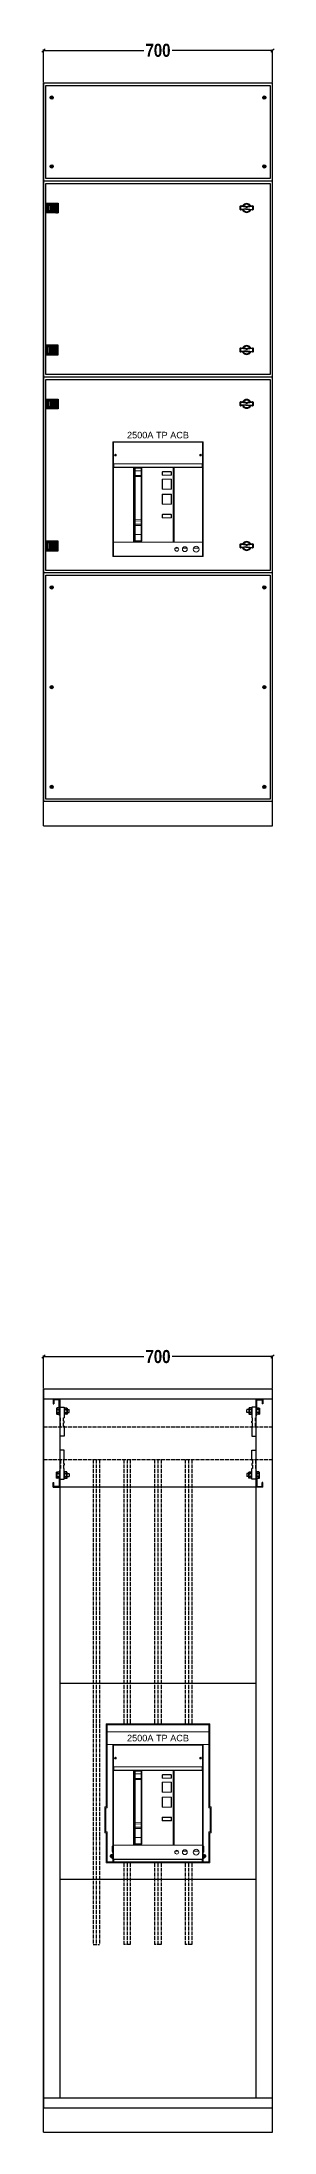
# Model space of a CAD drawing. Header units: millimetres. Extents: x -5 to 705, y -75 to 6326.
import ezdxf

# ---------------------------------------------------------------- set-up
doc = ezdxf.new("R2010")
doc.units = ezdxf.units.MM
doc.header["$MEASUREMENT"] = 0
doc.linetypes.add('ACAD_ISO02W100', pattern=[15, 12, -3])
doc.styles.add('ANB', font='ARIALNB.TTF')
doc.styles.get("Standard").update_dxf_attribs({"font": 'arial.ttf'})
doc.dimstyles.new('ARULLAIYA', dxfattribs={"dimtxt": 20, "dimasz": 10, "dimexe": 3, "dimexo": 2, "dimgap": 7, "dimtad": 0, "dimdec": 0, "dimzin": 0, "dimdsep": 46, "dimtxsty": 'ANB', "dimblk": 'OBLIQUE', "dimcen": 0.09, "dimadec": 0, "dimazin": 0, "dimtfac": 1, "dimtdec": 0, "dimtofl": 0, "dimtmove": 0, "dimatfit": 3, "dimldrblk": 'OBLIQUE', "dimfxl": 1, "dimtolj": 1, "dimtzin": 0, "dimarcsym": 1})
pattern_1 = [(45, (-8243.62154, 2414.87764), (-0.0883883476, 0.0883883476), [])]
pattern_2 = [(45, (-8240.37711, 2412.37764), (-0.0883883476, 0.0883883476), [])]
pattern_3 = [(45, (-8243.62154, 1814.87764), (-0.0883883476, 0.0883883476), [])]
pattern_4 = [(45, (-8240.37711, 1812.37764), (-0.0883883476, 0.0883883476), [])]

msp = doc.modelspace()

# ---------------------------------------------------------------- texts
at = {"transparency": 33554687, "char_height": 20, "attachment_point": 2}
for insert in [(350, 5131.9), (350, 1141.9)]:
    msp.add_mtext_dynamic_manual_height_columns('\\pxqc;2500A TP ACB', width=205.842, gutter_width=1, heights=[0], dxfattribs=dict(at, insert=insert))

# ---------------------------------------------------------------- blocks, each defined once
blk = doc.blocks.new('_Oblique')
at = {"color": 0, "linetype": 'ByBlock', "lineweight": -2}
blk.add_line((-0.5, -0.5), (0.5, 0.5), dxfattribs=at)
blk = doc.blocks.new('*D1')
at = {"color": 0, "lineweight": -2, "transparency": 16777216}
for p, q in [((0, 2202), (0, 2303)), ((0, 2300), (306.9, 2300)), ((700, 2300), (393.1, 2300)), ((700, 2202), (700, 2303))]:
    blk.add_line(p, q, dxfattribs=at)
at = {"layer": 'Defpoints', "color": 0, "transparency": 16777216}
for p in [(700, 2300), (0, 2200), (700, 2200)]:
    blk.add_point(p, dxfattribs=at)
at = {"color": 0, "lineweight": -2, "transparency": 16777216, "xscale": 10, "yscale": 10, "zscale": 10, "rotation": 180}
blk.add_blockref('_Oblique', (0, 2300), dxfattribs=at)
at = {"color": 0, "lineweight": -2, "transparency": 16777216, "xscale": 10, "yscale": 10, "zscale": 10}
blk.add_blockref('_Oblique', (700, 2300), dxfattribs=at)
at = {"color": 0, "transparency": 16777216, "insert": (350, 2300), "char_height": 40, "attachment_point": 5, "style": 'ANB'}
blk.add_mtext('\\A1;700', dxfattribs=at)
blk = doc.blocks.new('*D2')
at = {"color": 0, "lineweight": -2, "transparency": 16777216}
for p, q in [((0, 2202), (0, 2303)), ((0, 2300), (306.9, 2300)), ((700, 2300), (393.1, 2300)), ((700, 2202), (700, 2303))]:
    blk.add_line(p, q, dxfattribs=at)
at = {"layer": 'Defpoints', "color": 0, "transparency": 16777216}
for p in [(700, 2300), (0, 2200), (700, 2200)]:
    blk.add_point(p, dxfattribs=at)
at = {"color": 0, "lineweight": -2, "transparency": 16777216, "xscale": 10, "yscale": 10, "zscale": 10, "rotation": 180}
blk.add_blockref('_Oblique', (0, 2300), dxfattribs=at)
at = {"color": 0, "lineweight": -2, "transparency": 16777216, "xscale": 10, "yscale": 10, "zscale": 10}
blk.add_blockref('_Oblique', (700, 2300), dxfattribs=at)
at = {"color": 0, "transparency": 16777216, "insert": (350, 2300), "char_height": 40, "attachment_point": 5, "style": 'ANB'}
blk.add_mtext('\\A1;700', dxfattribs=at)
blk = doc.blocks.new('*D3')
at = {"color": 0, "lineweight": -2, "transparency": 16777216}
for p, q in [((0, 6202), (0, 6303)), ((0, 6300), (306.9, 6300)), ((700, 6300), (393.1, 6300)), ((700, 6202), (700, 6303))]:
    blk.add_line(p, q, dxfattribs=at)
at = {"layer": 'Defpoints', "color": 0, "transparency": 16777216}
for p in [(700, 6300), (0, 6200), (700, 6200)]:
    blk.add_point(p, dxfattribs=at)
at = {"color": 0, "lineweight": -2, "transparency": 16777216, "xscale": 10, "yscale": 10, "zscale": 10, "rotation": 180}
blk.add_blockref('_Oblique', (0, 6300), dxfattribs=at)
at = {"color": 0, "lineweight": -2, "transparency": 16777216, "xscale": 10, "yscale": 10, "zscale": 10}
blk.add_blockref('_Oblique', (700, 6300), dxfattribs=at)
at = {"color": 0, "transparency": 16777216, "insert": (350, 6300), "char_height": 40, "attachment_point": 5, "style": 'ANB'}
blk.add_mtext('\\A1;700', dxfattribs=at)
blk = doc.blocks.new('*D4')
at = {"color": 0, "lineweight": -2, "transparency": 16777216}
for p, q in [((0, 6202), (0, 6303)), ((0, 6300), (306.9, 6300)), ((700, 6300), (393.1, 6300)), ((700, 6202), (700, 6303))]:
    blk.add_line(p, q, dxfattribs=at)
at = {"layer": 'Defpoints', "color": 0, "transparency": 16777216}
for p in [(700, 6300), (0, 6200), (700, 6200)]:
    blk.add_point(p, dxfattribs=at)
at = {"color": 0, "lineweight": -2, "transparency": 16777216, "xscale": 10, "yscale": 10, "zscale": 10, "rotation": 180}
blk.add_blockref('_Oblique', (0, 6300), dxfattribs=at)
at = {"color": 0, "lineweight": -2, "transparency": 16777216, "xscale": 10, "yscale": 10, "zscale": 10}
blk.add_blockref('_Oblique', (700, 6300), dxfattribs=at)
at = {"color": 0, "transparency": 16777216, "insert": (350, 6300), "char_height": 40, "attachment_point": 5, "style": 'ANB'}
blk.add_mtext('\\A1;700', dxfattribs=at)

# ---------------------------------------------------------------- dimensions: what is measured, and where the dimension line sits
at = {"color": 30, "transparency": 33554687}
for base, p1, p2, picture, middle in [((700, 6300), (0, 6200), (700, 6200), '*D3', (350, 6300)), ((700, 6300), (0, 6200), (700, 6200), '*D4', (350, 6300)), ((700, 2300), (0, 2200), (700, 2200), '*D1', (350, 2300)), ((700, 2300), (0, 2200), (700, 2200), '*D2', (350, 2300))]:
    dim = msp.add_linear_dim(base=base, p1=p1, p2=p2, dimstyle='ARULLAIYA', override={"dimtxt": 40}, dxfattribs=at)
    dim.commit()
    dim.dimension.update_dxf_attribs({"geometry": picture, "text_midpoint": middle})

# ---------------------------------------------------------------- hatches: boundary and pattern name
at = {"transparency": 33554687}
h = msp.add_hatch(dxfattribs=at)
h.set_pattern_fill('ANSI31', color=256, style=0)
h.set_pattern_definition(pattern_1)
h.paths.add_polyline_path([(44.4, 5832.2), (7.5, 5832.2), (7.5, 5826.5), (18.9, 5826.5), (18.9, 5808.5), (7.5, 5808.5), (7.5, 5802.8), (44.4, 5802.8)])
h = msp.add_hatch(dxfattribs=at)
h.set_pattern_fill('ANSI31', color=256, style=0)
h.set_pattern_definition(pattern_2)
h.paths.add_polyline_path([(14.2, 5823.4), (7.5, 5823.4), (7.5, 5811.6), (14.2, 5811.6)])
h = msp.add_hatch(dxfattribs=at)
h.set_pattern_fill('ANSI31', color=256, style=0)
h.set_pattern_definition(pattern_1)
h.paths.add_polyline_path([(44.4, 5367.8), (7.5, 5367.8), (7.5, 5373.5), (18.9, 5373.5), (18.9, 5391.5), (7.5, 5391.5), (7.5, 5397.2), (44.4, 5397.2)])
h = msp.add_hatch(dxfattribs=at)
h.set_pattern_fill('ANSI31', color=256, style=0)
h.set_pattern_definition(pattern_2)
h.paths.add_polyline_path([(14.2, 5376.6), (7.5, 5376.6), (7.5, 5388.4), (14.2, 5388.4)])
h = msp.add_hatch(dxfattribs=at)
h.set_pattern_fill('ANSI31', color=256, style=0)
h.set_pattern_definition(pattern_3)
h.paths.add_polyline_path([(44.4, 5232.2), (7.5, 5232.2), (7.5, 5226.5), (18.9, 5226.5), (18.9, 5208.5), (7.5, 5208.5), (7.5, 5202.8), (44.4, 5202.8)])
h = msp.add_hatch(dxfattribs=at)
h.set_pattern_fill('ANSI31', color=256, style=0)
h.set_pattern_definition(pattern_4)
h.paths.add_polyline_path([(14.2, 5223.4), (7.5, 5223.4), (7.5, 5211.6), (14.2, 5211.6)])
h = msp.add_hatch(dxfattribs=at)
h.set_pattern_fill('ANSI31', color=256, style=0)
h.set_pattern_definition(pattern_3)
h.paths.add_polyline_path([(44.4, 4767.8), (7.5, 4767.8), (7.5, 4773.5), (18.9, 4773.5), (18.9, 4791.5), (7.5, 4791.5), (7.5, 4797.2), (44.4, 4797.2)])
h = msp.add_hatch(dxfattribs=at)
h.set_pattern_fill('ANSI31', color=256, style=0)
h.set_pattern_definition(pattern_4)
h.paths.add_polyline_path([(14.2, 4776.6), (7.5, 4776.6), (7.5, 4788.4), (14.2, 4788.4)])

# ---------------------------------------------------------------- linework, layer by layer
for p, q in [((700, 6200), (0, 6200)), ((0, 6200), (0, 4000)), ((700, 6200), (0, 6200)), ((0, 6200), (0, 4000)), ((0, 3925), (0, 6200)), ((20, 6155.8), (24.5, 6155.8)), ((20, 6154.8), (24.5, 6154.8)), ((24.5, 6160.3), (24.5, 6155.8)), ((24.5, 6154.8), (24.5, 6150.4)), ((25.5, 6160.3), (25.5, 6155.8)), ((25.5, 6155.8), (30, 6155.8)), ((25.5, 6154.8), (30, 6154.8)), ((25.5, 6154.8), (25.5, 6150.4)), ((674.5, 6155.8), (670, 6155.8)), ((674.5, 6154.8), (670, 6154.8)), ((674.5, 6160.3), (674.5, 6155.8)), ((674.5, 6154.8), (674.5, 6150.4)), ((675.5, 6160.3), (675.5, 6155.8)), ((680, 6155.8), (675.5, 6155.8)), ((680, 6154.8), (675.5, 6154.8)), ((675.5, 6154.8), (675.5, 6150.4)), ((700, 3925), (700, 6200)), ((20, 5945.2), (24.5, 5945.2)), ((20, 5944.2), (24.5, 5944.2)), ((24.5, 5945.2), (24.5, 5949.6)), ((24.5, 5939.7), (24.5, 5944.2)), ((25.5, 5945.2), (25.5, 5949.6)), ((25.5, 5945.2), (30, 5945.2)), ((25.5, 5944.2), (30, 5944.2)), ((25.5, 5939.7), (25.5, 5944.2)), ((674.5, 5945.2), (670, 5945.2)), ((674.5, 5944.2), (670, 5944.2)), ((674.5, 5945.2), (674.5, 5949.6)), ((674.5, 5939.7), (674.5, 5944.2)), ((675.5, 5945.2), (675.5, 5949.6)), ((680, 5945.2), (675.5, 5945.2)), ((680, 5944.2), (675.5, 5944.2)), ((675.5, 5939.7), (675.5, 5944.2)), ((20, 4655.8), (24.5, 4655.8)), ((20, 4654.8), (24.5, 4654.8)), ((24.5, 4660.3), (24.5, 4655.8)), ((24.5, 4654.8), (24.5, 4650.4)), ((25.5, 4660.3), (25.5, 4655.8)), ((25.5, 4655.8), (30, 4655.8)), ((25.5, 4654.8), (30, 4654.8)), ((25.5, 4654.8), (25.5, 4650.4)), ((674.5, 4655.8), (670, 4655.8)), ((674.5, 4654.8), (670, 4654.8)), ((674.5, 4660.3), (674.5, 4655.8)), ((674.5, 4654.8), (674.5, 4650.4)), ((675.5, 4660.3), (675.5, 4655.8)), ((680, 4655.8), (675.5, 4655.8)), ((680, 4654.8), (675.5, 4654.8)), ((675.5, 4654.8), (675.5, 4650.4)), ((24.5, 4355), (24.5, 4350.5)), ((25.5, 4355), (25.5, 4350.5)), ((674.5, 4355), (674.5, 4350.5)), ((675.5, 4355), (675.5, 4350.5)), ((20, 4350.5), (24.5, 4350.5)), ((20, 4349.5), (24.5, 4349.5)), ((24.5, 4349.5), (24.5, 4345)), ((25.5, 4350.5), (30, 4350.5)), ((25.5, 4349.5), (30, 4349.5)), ((25.5, 4349.5), (25.5, 4345)), ((674.5, 4350.5), (670, 4350.5)), ((674.5, 4349.5), (670, 4349.5)), ((674.5, 4349.5), (674.5, 4345)), ((680, 4350.5), (675.5, 4350.5)), ((680, 4349.5), (675.5, 4349.5)), ((675.5, 4349.5), (675.5, 4345)), ((20, 4045.2), (24.5, 4045.2)), ((20, 4044.2), (24.5, 4044.2)), ((24.5, 4045.2), (24.5, 4049.6)), ((24.5, 4039.7), (24.5, 4044.2)), ((25.5, 4045.2), (25.5, 4049.6)), ((25.5, 4045.2), (30, 4045.2)), ((25.5, 4044.2), (30, 4044.2)), ((25.5, 4039.7), (25.5, 4044.2)), ((674.5, 4045.2), (670, 4045.2)), ((674.5, 4044.2), (670, 4044.2)), ((674.5, 4045.2), (674.5, 4049.6)), ((674.5, 4039.7), (674.5, 4044.2)), ((675.5, 4045.2), (675.5, 4049.6)), ((680, 4045.2), (675.5, 4045.2)), ((680, 4044.2), (675.5, 4044.2)), ((675.5, 4039.7), (675.5, 4044.2)), ((0, 3925), (700, 3925)), ((700, 2200), (0, 2200)), ((0, 2200), (0, 0)), ((700, 2200), (0, 2200)), ((0, 2200), (0, 0)), ((0, -75), (0, 2200)), ((700, -75), (700, 2200)), ((700, 2170), (0, 2170)), ((30, 2170), (30, 2155)), ((30, 2155), (32, 2155)), ((48, 2168), (32, 2168)), ((32, 2168), (32, 2155)), ((41, 2142.5), (40.2, 2141.9)), ((40.2, 2141.9), (40.2, 2124)), ((41, 2123.4), (40.2, 2124)), ((40.9, 2142.2), (40.9, 2123.8)), ((48, 2142.7), (41.4, 2142.7)), ((41.4, 2123.3), (48, 2123.3)), ((42, 2137.6), (50, 2137.6)), ((42, 2128.4), (50, 2128.4)), ((48, 2120.8), (48, 2168)), ((50, 2120.8), (48, 2120.8)), ((50, 2170), (50, 30)), ((50, 2145.6), (63.5, 2145.6)), ((63.5, 2145.6), (63.5, 2112.4)), ((64.3, 2142.5), (63.5, 2141.9)), ((63.5, 2137.6), (78, 2137.6)), ((63.5, 2128.4), (78, 2128.4)), ((64.3, 2123.4), (63.5, 2124)), ((64.2, 2142.2), (64.2, 2123.8)), ((64.7, 2142.7), (71.3, 2142.7)), ((71.3, 2123.3), (64.7, 2123.3)), ((71.7, 2142.5), (72.4, 2141.9)), ((71.7, 2123.4), (72.4, 2124)), ((71.8, 2142.2), (71.8, 2123.8)), ((72.4, 2141.9), (72.4, 2124)), ((78.5, 2128.9), (78.5, 2137.1)), ((621.5, 2128.9), (621.5, 2137.1)), ((636.5, 2137.6), (622, 2137.6)), ((636.5, 2128.4), (622, 2128.4)), ((628.3, 2142.5), (627.6, 2141.9)), ((627.6, 2141.9), (627.6, 2124)), ((628.3, 2123.4), (627.6, 2124)), ((628.2, 2142.2), (628.2, 2123.8)), ((635.3, 2142.7), (628.7, 2142.7)), ((628.7, 2123.3), (635.3, 2123.3)), ((635.7, 2142.5), (636.5, 2141.9)), ((635.7, 2123.4), (636.5, 2124)), ((635.8, 2142.2), (635.8, 2123.8)), ((636.5, 2145.6), (636.5, 2112.4)), ((650, 2145.6), (636.5, 2145.6)), ((650, 30), (650, 2170)), ((658, 2137.6), (650, 2137.6)), ((658, 2128.4), (650, 2128.4)), ((650, 2120.8), (652, 2120.8)), ((652, 2120.8), (652, 2168)), ((652, 2168), (668, 2168)), ((652, 2142.7), (658.6, 2142.7)), ((658.6, 2123.3), (652, 2123.3)), ((659, 2142.5), (659.8, 2141.9)), ((659, 2123.4), (659.8, 2124)), ((659.1, 2142.2), (659.1, 2123.8)), ((659.8, 2141.9), (659.8, 2124)), ((668, 2168), (668, 2155)), ((670, 2155), (668, 2155)), ((670, 2170), (670, 2155)), ((52, 2112.4), (50, 2112.4)), ((50, 2102.4), (52, 2102.4)), ((52, 2097.4), (50, 2097.4)), ((50, 2087.4), (52, 2087.4)), ((63.5, 2056.7), (50, 2056.7)), ((52, 2102.4), (52, 2112.4)), ((52, 2087.4), (52, 2097.4)), ((61.5, 2102.4), (61.5, 2112.4)), ((61.5, 2112.4), (63.5, 2112.4)), ((63.5, 2102.4), (61.5, 2102.4)), ((61.5, 2087.4), (61.5, 2097.4)), ((61.5, 2097.4), (63.5, 2097.4)), ((63.5, 2087.4), (61.5, 2087.4)), ((63.5, 2097.4), (63.5, 2102.4)), ((63.5, 2087.4), (63.5, 2056.7)), ((638.5, 2112.4), (636.5, 2112.4)), ((636.5, 2097.4), (636.5, 2102.4)), ((636.5, 2102.4), (638.5, 2102.4)), ((638.5, 2097.4), (636.5, 2097.4)), ((636.5, 2087.4), (636.5, 2056.7)), ((636.5, 2087.4), (638.5, 2087.4)), ((636.5, 2056.7), (650, 2056.7)), ((638.5, 2102.4), (638.5, 2112.4)), ((638.5, 2087.4), (638.5, 2097.4)), ((648, 2102.4), (648, 2112.4)), ((648, 2112.4), (650, 2112.4)), ((650, 2102.4), (648, 2102.4)), ((648, 2087.4), (648, 2097.4)), ((648, 2097.4), (650, 2097.4)), ((650, 2087.4), (648, 2087.4)), ((63.5, 2013.3), (50, 2013.3)), ((63.5, 1982.6), (63.5, 2013.3)), ((636.5, 1982.6), (636.5, 2013.3)), ((636.5, 2013.3), (650, 2013.3)), ((41, 1946.6), (40.2, 1946)), ((40.2, 1928.1), (40.2, 1946)), ((41, 1927.5), (40.2, 1928.1)), ((40.9, 1927.8), (40.9, 1946.2)), ((41.4, 1946.7), (48, 1946.7)), ((48, 1927.3), (41.4, 1927.3)), ((42, 1941.6), (50, 1941.6)), ((42, 1932.4), (50, 1932.4)), ((48, 1949.2), (48, 1902)), ((50, 1949.2), (48, 1949.2)), ((50, 1982.6), (52, 1982.6)), ((52, 1972.6), (50, 1972.6)), ((50, 1967.6), (52, 1967.6)), ((52, 1957.6), (50, 1957.6)), ((50, 1924.4), (63.5, 1924.4)), ((52, 1982.6), (52, 1972.6)), ((52, 1967.6), (52, 1957.6)), ((63.5, 1982.6), (61.5, 1982.6)), ((61.5, 1982.6), (61.5, 1972.6)), ((61.5, 1972.6), (63.5, 1972.6)), ((63.5, 1967.6), (61.5, 1967.6)), ((61.5, 1967.6), (61.5, 1957.6)), ((61.5, 1957.6), (63.5, 1957.6)), ((63.5, 1972.6), (63.5, 1967.6)), ((63.5, 1924.4), (63.5, 1957.6)), ((64.3, 1946.6), (63.5, 1946)), ((63.5, 1941.6), (78, 1941.6)), ((63.5, 1932.4), (78, 1932.4)), ((64.3, 1927.5), (63.5, 1928.1)), ((64.2, 1927.8), (64.2, 1946.2)), ((71.3, 1946.7), (64.7, 1946.7)), ((64.7, 1927.3), (71.3, 1927.3)), ((71.7, 1946.6), (72.4, 1946)), ((71.7, 1927.5), (72.4, 1928.1)), ((71.8, 1927.8), (71.8, 1946.2)), ((72.4, 1928.1), (72.4, 1946)), ((78.5, 1941.1), (78.5, 1932.9)), ((621.5, 1941.1), (621.5, 1932.9)), ((636.5, 1941.6), (622, 1941.6)), ((636.5, 1932.4), (622, 1932.4)), ((628.3, 1946.6), (627.6, 1946)), ((627.6, 1928.1), (627.6, 1946)), ((628.3, 1927.5), (627.6, 1928.1)), ((628.2, 1927.8), (628.2, 1946.2)), ((628.7, 1946.7), (635.3, 1946.7)), ((635.3, 1927.3), (628.7, 1927.3)), ((635.7, 1946.6), (636.5, 1946)), ((635.7, 1927.5), (636.5, 1928.1)), ((635.8, 1927.8), (635.8, 1946.2)), ((636.5, 1982.6), (638.5, 1982.6)), ((636.5, 1972.6), (636.5, 1967.6)), ((638.5, 1972.6), (636.5, 1972.6)), ((636.5, 1967.6), (638.5, 1967.6)), ((636.5, 1924.4), (636.5, 1957.6)), ((638.5, 1957.6), (636.5, 1957.6)), ((650, 1924.4), (636.5, 1924.4)), ((638.5, 1982.6), (638.5, 1972.6)), ((638.5, 1967.6), (638.5, 1957.6)), ((650, 1982.6), (648, 1982.6)), ((648, 1982.6), (648, 1972.6)), ((648, 1972.6), (650, 1972.6)), ((650, 1967.6), (648, 1967.6)), ((648, 1967.6), (648, 1957.6)), ((648, 1957.6), (650, 1957.6)), ((650, 1949.2), (652, 1949.2)), ((658, 1941.6), (650, 1941.6)), ((658, 1932.4), (650, 1932.4)), ((652, 1949.2), (652, 1902)), ((658.6, 1946.7), (652, 1946.7)), ((652, 1927.3), (658.6, 1927.3)), ((659, 1946.6), (659.8, 1946)), ((659, 1927.5), (659.8, 1928.1)), ((659.1, 1927.8), (659.1, 1946.2)), ((659.8, 1928.1), (659.8, 1946)), ((30, 1900), (30, 1915)), ((30, 1915), (32, 1915)), ((30, 1900), (50, 1900)), ((32, 1902), (32, 1915)), ((48, 1902), (32, 1902)), ((650, 1900), (50, 1900)), ((670, 1900), (650, 1900)), ((652, 1902), (668, 1902)), ((668, 1902), (668, 1915)), ((670, 1915), (668, 1915)), ((670, 1900), (670, 1915)), ((50, 1300), (650, 1300)), ((50, 700), (650, 700)), ((0, 30), (700, 30)), ((0, 0), (700, 0)), ((0, -75), (700, -75))]:
    msp.add_line(p, q)
for p, q in [((600.3, 5820.4), (600.3, 5814.6)), ((601.9, 5820.4), (601.9, 5815.8)), ((618.5, 5820.1), (603.6, 5821.9)), ((618.7, 5821.7), (603.8, 5823.5)), ((618.7, 5813.3), (603.8, 5811.5)), ((618.5, 5814.9), (604.8, 5813.2)), ((618.5, 5820.1), (624.1, 5820.1)), ((618.5, 5814.9), (624.1, 5814.9)), ((618.7, 5821.7), (623.9, 5821.7)), ((618.7, 5813.3), (623.9, 5813.3)), ((638.4, 5823.5), (623.9, 5821.7)), ((623.9, 5813.3), (638.4, 5811.5)), ((638.6, 5821.9), (624.1, 5820.1)), ((624.1, 5814.9), (638.6, 5813.1)), ((640.3, 5814.6), (640.3, 5820.4)), ((641.9, 5814.6), (641.9, 5820.4)), ((600.3, 5385.4), (600.3, 5379.6)), ((601.9, 5385.4), (601.9, 5380.8)), ((618.5, 5385.1), (603.6, 5386.9)), ((618.7, 5386.7), (603.8, 5388.5)), ((618.7, 5378.3), (603.8, 5376.5)), ((618.5, 5379.9), (604.8, 5378.2)), ((618.5, 5385.1), (624.1, 5385.1)), ((618.5, 5379.9), (624.1, 5379.9)), ((618.7, 5386.7), (623.9, 5386.7)), ((618.7, 5378.3), (623.9, 5378.3)), ((638.4, 5388.5), (623.9, 5386.7)), ((623.9, 5378.3), (638.4, 5376.5)), ((638.6, 5386.9), (624.1, 5385.1)), ((624.1, 5379.9), (638.6, 5378.1)), ((640.3, 5379.6), (640.3, 5385.4)), ((641.9, 5379.6), (641.9, 5385.4)), ((600.3, 5220.4), (600.3, 5214.6)), ((601.9, 5220.4), (601.9, 5215.8)), ((618.5, 5220.1), (603.6, 5221.9)), ((618.7, 5221.7), (603.8, 5223.5)), ((618.7, 5213.3), (603.8, 5211.5)), ((618.5, 5214.9), (604.8, 5213.2)), ((618.5, 5220.1), (624.1, 5220.1)), ((618.5, 5214.9), (624.1, 5214.9)), ((618.7, 5221.7), (623.9, 5221.7)), ((618.7, 5213.3), (623.9, 5213.3)), ((638.4, 5223.5), (623.9, 5221.7)), ((623.9, 5213.3), (638.4, 5211.5)), ((638.6, 5221.9), (624.1, 5220.1)), ((624.1, 5214.9), (638.6, 5213.1)), ((640.3, 5214.6), (640.3, 5220.4)), ((641.9, 5214.6), (641.9, 5220.4)), ((600.3, 4785.4), (600.3, 4779.6)), ((601.9, 4785.4), (601.9, 4780.8)), ((618.5, 4785.1), (603.6, 4786.9)), ((618.7, 4786.7), (603.8, 4788.5)), ((618.7, 4778.3), (603.8, 4776.5)), ((618.5, 4779.9), (604.8, 4778.2)), ((618.5, 4785.1), (624.1, 4785.1)), ((618.5, 4779.9), (624.1, 4779.9)), ((618.7, 4786.7), (623.9, 4786.7)), ((618.7, 4778.3), (623.9, 4778.3)), ((638.4, 4788.5), (623.9, 4786.7)), ((623.9, 4778.3), (638.4, 4776.5)), ((638.6, 4786.9), (624.1, 4785.1)), ((624.1, 4779.9), (638.6, 4778.1)), ((640.3, 4779.6), (640.3, 4785.4)), ((641.9, 4779.6), (641.9, 4785.4))]:
    msp.add_line(p, q, dxfattribs=at)
at = {"lineweight": 5, "transparency": 33554687}
for p, q in [((488, 5100.3), (212, 5100.3)), ((279.4, 4995.3), (298.4, 4995.3)), ((280.2, 4998.2), (280.2, 5022)), ((298.2, 5022), (298.2, 4998.3)), ((212, 4750.7), (488, 4750.7))]:
    msp.add_line(p, q, dxfattribs=at)
at = {"lineweight": 9, "transparency": 33554687}
msp.add_line((275.2, 5023), (212, 5023), dxfattribs=at)
at = {"color": 3, "linetype": 'ACAD_ISO02W100'}
for p, q in [((0, 2085), (700, 2085)), ((0, 1985), (700, 1985)), ((151.3, 1985), (151.3, 500)), ((161.3, 1985), (161.3, 500)), ((171.3, 1985), (171.3, 500)), ((245.3, 1985), (245.3, 1175)), ((255.3, 1985), (255.3, 1175)), ((265.3, 1985), (265.3, 1175)), ((339.3, 1985), (339.3, 1175)), ((349.3, 1985), (349.3, 1175)), ((359.3, 1985), (359.3, 1175)), ((433.3, 1985), (433.3, 1175)), ((443.3, 1985), (443.3, 1175)), ((453.3, 1985), (453.3, 1175)), ((245.3, 750), (245.3, 500)), ((255.3, 750), (255.3, 500)), ((265.3, 750), (265.3, 500)), ((339.3, 750), (339.3, 500)), ((349.3, 750), (349.3, 500)), ((359.3, 750), (359.3, 500)), ((433.3, 750), (433.3, 500)), ((443.3, 750), (443.3, 500)), ((453.3, 750), (453.3, 500)), ((151.3, 500), (171.3, 500)), ((265.3, 500), (245.3, 500)), ((359.3, 500), (339.3, 500)), ((453.3, 500), (433.3, 500))]:
    msp.add_line(p, q, dxfattribs=at)
for points in [[(7.5, 6192.5), (692.5, 6192.5), (692.5, 5907.5), (7.5, 5907.5)], [(7.5, 5892.5), (692.5, 5892.5), (692.5, 5307.5), (7.5, 5307.5)], [(7.5, 5292.5), (692.5, 5292.5), (692.5, 4707.5), (7.5, 4707.5)], [(7.5, 4692.5), (692.5, 4692.5), (692.5, 4007.5), (7.5, 4007.5)]]:
    msp.add_lwpolyline(points, close=True)
for points in [[(700, 5900), (0, 5900)], [(0, 5300), (700, 5300)], [(700, 4700), (0, 4700)], [(700, 4000), (0, 4000)]]:
    msp.add_lwpolyline(points)
at = {"transparency": 33554687}
for points in [[(7.5, 5832.2), (44.4, 5832.2), (44.4, 5802.8), (7.5, 5802.8)], [(7.5, 5826.5), (18.9, 5826.5), (18.9, 5808.5), (7.5, 5808.5)], [(7.5, 5823.4), (14.2, 5823.4), (14.2, 5811.6), (7.5, 5811.6)], [(7.5, 5367.8), (44.4, 5367.8), (44.4, 5397.2), (7.5, 5397.2)], [(7.5, 5373.5), (18.9, 5373.5), (18.9, 5391.5), (7.5, 5391.5)], [(7.5, 5376.6), (14.2, 5376.6), (14.2, 5388.4), (7.5, 5388.4)], [(7.5, 5232.2), (44.4, 5232.2), (44.4, 5202.8), (7.5, 5202.8)], [(7.5, 5226.5), (18.9, 5226.5), (18.9, 5208.5), (7.5, 5208.5)], [(7.5, 5223.4), (14.2, 5223.4), (14.2, 5211.6), (7.5, 5211.6)], [(7.5, 4767.8), (44.4, 4767.8), (44.4, 4797.2), (7.5, 4797.2)], [(7.5, 4773.5), (18.9, 4773.5), (18.9, 4791.5), (7.5, 4791.5)], [(7.5, 4776.6), (14.2, 4776.6), (14.2, 4788.4), (7.5, 4788.4)]]:
    msp.add_lwpolyline(points, close=True, dxfattribs=at)
at = {"lineweight": 9, "transparency": 33554687}
for points in [[(212, 5024.2), (212, 5100.3), (212, 5101), (488, 5101), (488, 5100.3)], [(219.4, 5063.5), (219.4, 5058)], [(220.2, 5058), (220.2, 5063.5)], [(479.8, 5063.5), (479.8, 5058)], [(480.6, 5058), (480.6, 5063.5)], [(485, 5033.8), (215, 5033.8), (215, 5023.7), (485, 5023.7), (485, 5033.8)], [(227.6, 5023.5), (227.6, 5023)], [(274.7, 4793.8), (274.7, 5023)], [(275.2, 5015), (274.7, 5015)], [(396.6, 4794), (398.5, 4794), (398.5, 5023), (275.2, 5023), (275.2, 4794)], [(278.2, 5021.2), (278.2, 5021)], [(278.2, 5017.8), (278.2, 5021)], [(278.2, 5017.8), (278.2, 4798.5), (278.3, 4798)], [(279.2, 5022), (279.1, 5022)], [(398.5, 5016), (399, 5016)], [(488, 5023), (399, 5023), (399, 4793.8)], [(472.4, 5023.5), (472.4, 5023)], [(275.2, 4955), (274.7, 4955)], [(385.6, 4986.5), (390, 4986.5)], [(385.6, 4941), (385.6, 4940.7), (385.6, 4940.5), (385.6, 4940.5)], [(398.5, 4966.3), (399, 4966.3)], [(398.5, 4961.7), (399, 4961.7)], [(398.5, 4957.5), (399, 4957.5)], [(398.5, 4949.5), (399, 4949.5)], [(398.5, 4915.5), (399, 4915.5)], [(398.5, 4904.5), (399, 4904.5)], [(398.5, 4896), (399, 4896)], [(275.2, 4856.5), (274.7, 4856.5)], [(275.2, 4821.5), (274.7, 4821.5)], [(278.2, 4850.9), (278.2, 4850.7)], [(279.4, 4852.1), (279.3, 4852)], [(300.2, 4852), (299.5, 4852)], [(300.2, 4825.3), (299.5, 4825.3)], [(300.2, 4807.3), (299.5, 4807.3)], [(299.8, 4824.1), (299.9, 4824.1)], [(299.9, 4824), (300.1, 4824)], [(398.5, 4842.5), (399, 4842.5)], [(398.5, 4821), (399, 4821)], [(488, 4793.8), (212, 4793.8)], [(275.2, 4798), (274.7, 4798)], [(275.2, 4794), (396.6, 4794)], [(280.1, 4795.2), (280.3, 4795)], [(298.7, 4795.5), (298.3, 4795)], [(399, 4798), (398.5, 4798)], [(412.4, 4776), (402.6, 4776)], [(438.6, 4776), (425.4, 4776)], [(475, 4776), (458.5, 4776)], [(488, 4793.8), (488, 4776)], [(505.5, 1175), (194.5, 1175)], [(194.5, 1172), (505.5, 1172)], [(194.5, 1151.5), (505.5, 1151.5)], [(194.5, 1112), (505.5, 1112)], [(212, 803.8), (214, 803.8), (274.7, 803.8), (274.7, 1033), (214, 1033), (212, 1033)], [(219.4, 1073.5), (219.4, 1073), (219.4, 1068.5), (219.4, 1068)], [(220.2, 1068), (220.2, 1068.5), (220.2, 1073), (220.2, 1073.5)], [(275.2, 1033), (273.2, 1033)], [(275.2, 1025), (274.7, 1025)], [(396.6, 804), (398.5, 804), (398.5, 1033), (396.6, 1033), (277.1, 1033), (275.2, 1033), (275.2, 804)], [(278.2, 1031.2), (278.2, 1031)], [(278.2, 1027.8), (278.2, 1031)], [(278.2, 1027.8), (278.2, 808.5), (278.2, 808)], [(279.2, 1032), (279.1, 1032)], [(398.5, 1026), (399, 1026)], [(488, 1033), (486, 1033), (399, 1033), (399, 803.8), (486, 803.8), (488, 803.8), (488, 1033), (488, 1042.5)], [(472.4, 1033.5), (472.4, 1033)], [(479.8, 1073.5), (479.8, 1073), (479.8, 1068.5), (479.8, 1068)], [(480.6, 1068), (480.6, 1068.5), (480.6, 1073), (480.6, 1073.5)], [(275.2, 965), (274.7, 965)], [(299.4, 997.8), (299.4, 997.8)], [(299.4, 971), (299.4, 971)], [(385.6, 996.5), (390, 996.5)], [(398.5, 976.3), (399, 976.3)], [(398.5, 971.7), (399, 971.7)], [(398.5, 967.5), (399, 967.5)], [(299.4, 944.1), (299.4, 944.1)], [(299.4, 917.2), (299.4, 917.2)], [(385.6, 951), (385.6, 950.7), (385.6, 950.5), (385.6, 950.5)], [(398.5, 959.5), (399, 959.5)], [(398.5, 925.5), (399, 925.5)], [(398.5, 914.5), (399, 914.5)], [(398.5, 906), (399, 906)], [(275.2, 866.5), (274.7, 866.5)], [(278.2, 860.9), (278.2, 860.7)], [(279.4, 862.1), (279.3, 862)], [(300.2, 835.3), (299.4, 835.3)], [(299.4, 834.7), (299.4, 834.7), (299.4, 834.6)], [(300.2, 862), (299.5, 862)], [(299.8, 834.1), (299.9, 834.1)], [(299.9, 834), (300, 834), (300, 834), (300, 834), (300.1, 834)], [(398.5, 852.5), (399, 852.5)], [(207, 769.2), (212, 765)], [(209.5, 801), (212, 801), (209.5, 801), (209.5, 791), (209.5, 786), (209.5, 785.4)], [(210.2, 771.3), (210.2, 767.4), (210.2, 771.3)], [(212, 781.5), (210.5, 782.9)], [(275.2, 831.5), (274.7, 831.5)], [(275.2, 808), (274.7, 808)], [(275.2, 804), (277.1, 804), (396.6, 804)], [(280.1, 805.2), (280.3, 805)], [(298.7, 805.5), (298.3, 805)], [(300.2, 817.2), (299.4, 817.2)], [(299.4, 816), (299.4, 816.1)], [(398.5, 831), (399, 831)], [(399, 808), (398.5, 808)], [(412.4, 786), (402.6, 786)], [(438.6, 786), (425.4, 786)], [(475, 786), (458.5, 786)], [(488, 803.8), (488, 786)], [(488, 785.4), (488, 785.4)], [(489.5, 782.9), (488, 781.5)], [(488, 765), (493, 769.2)], [(489.7, 767.4), (489.7, 771.3)], [(490.5, 785.4), (490.5, 786), (490.5, 791), (490.5, 801)], [(205.4, 767.3), (211.5, 762.1)], [(212.2, 760.2), (212.2, 758.9), (212.2, 758.2), (212.2, 754.5), (214.7, 754.5), (214.7, 758.2), (214.7, 758.9), (214.7, 760)], [(485.2, 760), (485.2, 758.9), (485.2, 758.2), (485.2, 754.5), (487.7, 754.5), (487.7, 758.2), (487.7, 758.9)], [(487.7, 760.2), (487.7, 758.9)], [(488.5, 762.1), (494.6, 767.3)]]:
    msp.add_lwpolyline(points, dxfattribs=at)
for points in [[(212, 5100.3, -0.41422), (212.7, 5101)], [(488, 5100.3), (488, 4750.7, -0.417715), (487.3, 4750), (212.7, 4750, -0.415966), (212, 4750.7), (212, 5024.2)], [(487.3, 5101, -0.41422), (488, 5100.3)], [(488, 5024.2, -0.417715), (487.3, 5023.5), (212.7, 5023.5, -0.414564), (212, 5024.2)], [(279.3, 5022), (299.2, 5022, -0.414706), (300.2, 5021), (300.2, 4798.4), (300.2, 4798.1)], [(299.5, 4799.4), (299.5, 4997.3, 0.413711), (298.5, 4998.3), (280.4, 4998.3, 0.414706), (279.4, 4997.3), (279.4, 4799.3, 0.414706), (280.4, 4798.3), (298.5, 4798.3, 0.064698), (298.7, 4798.3, 0.08559), (299, 4798.4)], [(390.5, 4986), (390.5, 4957, -0.414706), (390, 4956.5), (364, 4956.5, -0.414706), (363.5, 4957), (363.5, 4986, -0.414706), (364, 4986.5), (385.6, 4986.5), (385.6, 4986.6), (385.6, 4986.8), (385.6, 4987)], [(390.5, 4940.2), (390.5, 4940), (390.5, 4911, -0.410301), (390, 4910.5), (364, 4910.5, -0.414706), (363.5, 4911), (363.5, 4940, -0.410301), (364, 4940.5), (385.6, 4940.5), (390, 4940.5), (390, 4940.5)], [(278.2, 4799, 0.412994), (280.2, 4797), (298.2, 4797, 0.4125), (300.2, 4799)], [(212, 1110.3, -0.41422), (212.7, 1111), (487.3, 1111, -0.41422), (488, 1110.3), (488, 1043), (488, 1030.5), (488, 814.5), (488, 803.8), (486, 803.8), (214, 803.8), (212, 803.8), (212, 1033), (212, 1034.2), (212, 1110.3), (212, 1111), (212.7, 1111), (487.3, 1111), (488, 1111), (488, 1110.3), (488, 1034.2, -0.417715), (487.3, 1033.5), (486.1, 1033.5), (213.9, 1033.5), (212.7, 1033.5, -0.414564), (212, 1034.2)], [(279.2, 1032), (299.2, 1032, -0.414706), (300.2, 1031), (300.2, 808.4), (300.2, 808.1)], [(299.4, 809.4), (299.4, 827.4), (299.4, 854.6), (299.4, 859.6), (299.4, 870), (299.4, 873), (299.4, 1005.3), (299.4, 1007.3, 0.413711), (298.4, 1008.3), (280.4, 1008.3, 0.414706), (279.4, 1007.3), (279.4, 1005.3), (279.4, 872.5), (279.4, 869.4), (279.4, 859.6), (279.4, 854.6), (279.4, 827.4), (279.4, 809.3, 0.414706), (280.4, 808.3), (298.4, 808.3, 0.064698), (298.7, 808.3, 0.08559), (298.9, 808.4)], [(390.5, 996), (390.5, 967, -0.414706), (390, 966.5), (364, 966.5, -0.414706), (363.5, 967), (363.5, 996, -0.414706), (364, 996.5), (385.6, 996.5), (385.6, 996.6), (385.6, 996.8), (385.6, 997)], [(390.5, 950.2), (390.5, 950), (390.5, 921, -0.410301), (390, 920.5), (364, 920.5, -0.414706), (363.5, 921), (363.5, 950, -0.410301), (364, 950.5), (385.6, 950.5), (390, 950.5), (390, 950.5)], [(210.3, 775.5), (208.2, 775.5, 0.414267), (203.7, 771), (203.7, 770.7)], [(210.3, 773), (208.2, 773, 0.414211), (206.3, 771), (206.3, 770.7)], [(488, 803.8), (488, 760.7, -0.417715), (487.3, 760), (486, 760), (214, 760), (212.7, 760, -0.415966), (212, 760.7), (212, 803.8)], [(278.2, 809, 0.412994), (280.2, 807), (298.2, 807, 0.4125), (300.2, 809)], [(496.2, 770.7), (496.2, 771, 0.413996), (491.7, 775.5), (489.7, 775.5)], [(493.7, 770.7), (493.7, 771, 0.414211), (491.7, 773), (489.7, 773)]]:
    msp.add_lwpolyline(points, format="xyb", dxfattribs=at)
at = {"lineweight": 5, "transparency": 33554687}
for points in [[(213.9, 5024.2), (213.9, 5100.3)], [(486.1, 5024.2), (486.1, 5100.3)], [(212, 5024.2), (215, 5024.2)], [(214, 4750.7), (214, 5023)], [(277.1, 4794), (277.1, 5023)], [(280.2, 5021), (279.2, 5021), (278.4, 5021), (278.2, 5021)], [(280.2, 5021), (298.2, 5021)], [(280.2, 5012.2), (298.2, 5012.2)], [(280.4, 4995.3), (280.4, 4996.7), (280.4, 4997.8), (280.4, 4998.3)], [(300.2, 5021), (300.1, 5021), (299.3, 5021), (298.2, 5021)], [(298.4, 4995.3), (298.4, 4996.8), (298.4, 4998), (298.4, 4998.3), (298.5, 4998.3)], [(299.5, 4995.3), (298.4, 4995.3), (298.4, 4863), (299.5, 4863)], [(363.5, 5009), (363, 5009), (363, 5000), (363.5, 5000)], [(390.5, 5009), (391, 5009), (391, 5000), (390.5, 5000)], [(396.6, 4794), (396.6, 5023)], [(485, 5024.2), (488, 5024.2)], [(486, 4750.7), (486, 5023)], [(278.2, 4990.1), (279.4, 4990.1)], [(278.2, 4934), (279.4, 4934)], [(299.5, 4990.1), (300.2, 4990.1)], [(299.5, 4934), (300.2, 4934)], [(363.5, 4986), (363, 4986)], [(363.5, 4911), (363, 4911), (363, 4940), (363.5, 4940)], [(364, 4956), (364, 4956.4), (364, 4956.5), (364, 4956.5)], [(390, 4941), (385.6, 4941)], [(391, 4986), (391, 4957), (390.5, 4957)], [(390.5, 4986), (391, 4986)], [(390.5, 4940), (391, 4940), (391, 4911), (390.5, 4911)], [(363.5, 4869.5), (363, 4869.5), (363, 4878.5), (363.5, 4878.5)], [(390.5, 4878.5), (391, 4878.5), (391, 4869.5), (390.5, 4869.5)], [(280.4, 4858.6), (298.5, 4859.2)], [(280.4, 4798.3), (280.4, 4858.6)], [(298.5, 4848.8), (280.4, 4848.8)], [(280.4, 4844.7), (298.5, 4844.7)], [(298.5, 4817.5), (280.4, 4817.5)], [(299.5, 4824.5), (299.5, 4824.7), (299.5, 4824.7)], [(299.5, 4823.2), (299.5, 4822.8), (299.5, 4822.5), (299.6, 4822.2), (299.7, 4821.9), (299.9, 4821.7), (300, 4821.4), (300.2, 4821.2)], [(299.5, 4821.1), (299.7, 4821.1)], [(300.2, 4820.4), (299.5, 4820.4)], [(300.2, 4817.2), (299.5, 4817.2)], [(300.2, 4816.3), (299.9, 4816.1), (299.7, 4815.9), (299.6, 4815.8), (299.5, 4815.7)], [(299.6, 4813.7), (299.5, 4813.7), (299.5, 4813.8)], [(299.5, 4813.2), (299.8, 4813.1), (300.2, 4813)], [(300.2, 4812.7), (299.5, 4812.7)], [(299.5, 4807), (299.6, 4807.1), (299.8, 4807.2), (300, 4807.2), (300.2, 4807.3)], [(300.2, 4824.2), (299.6, 4824.2)], [(300.2, 4824.1), (300.1, 4824)], [(300.2, 4823.9), (300.1, 4823.9)], [(399, 4809), (398.5, 4809)], [(214, 4750), (214, 4750.7)], [(298.3, 4795), (280.3, 4795), (280.3, 4796.2), (280.2, 4796.9), (280.2, 4797)], [(298.2, 4797), (298.2, 4796.8), (298.3, 4796.2), (298.3, 4795)], [(486, 4750), (486, 4750.7)], [(213.9, 1034.2), (213.9, 1110.3), (212, 1110.3)], [(213.9, 1110.3), (486.1, 1110.3)], [(486.1, 1034.2), (486.1, 1110.3), (488, 1110.3)], [(212, 1034.2), (213.9, 1034.2), (215, 1034.2)], [(214, 760.7), (214, 803.8), (214, 1033)], [(277.1, 804), (277.1, 1033)], [(280.2, 1008.2), (280.2, 1022.2), (280.2, 1031), (279.2, 1031), (278.4, 1031), (278.2, 1031)], [(280.2, 1032), (280.2, 1031), (298.2, 1031), (298.2, 1032)], [(300.2, 1031), (300.1, 1031), (299.3, 1031), (298.2, 1031), (298.2, 1022.2), (298.2, 1008.3)], [(396.6, 804), (396.6, 1033)], [(485, 1034.2), (486.1, 1034.2), (488, 1034.2)], [(488, 760.7), (486, 760.7), (486, 803.8), (486, 1033)], [(278.2, 1000.1), (279.4, 1000.1)], [(279.4, 1005.3), (280.4, 1005.3), (280.4, 1006.7), (280.4, 1007.8), (280.4, 1008.3)], [(280.2, 1022.2), (298.2, 1022.2)], [(298.4, 1005.3), (298.4, 1006.8), (298.4, 1008), (298.4, 1008.3), (298.4, 1008.3)], [(299.4, 1005.3), (298.4, 1005.3), (298.4, 873), (299.4, 873)], [(299.5, 1000.1), (300.2, 1000.1)], [(363.5, 1019), (363, 1019), (363, 1010), (363.5, 1010)], [(363.5, 996), (363, 996)], [(364, 966), (364, 966.4), (364, 966.5), (364, 966.5)], [(390.5, 1019), (391, 1019), (391, 1010), (390.5, 1010)], [(391, 996), (391, 967), (390.5, 967)], [(390.5, 996), (391, 996)], [(278.2, 944), (279.4, 944)], [(299.5, 944), (300.2, 944)], [(363.5, 921), (363, 921), (363, 950), (363.5, 950)], [(390, 951), (385.6, 951)], [(390.5, 950), (391, 950), (391, 921), (390.5, 921)], [(298.4, 858.8), (280.4, 858.8), (280.4, 868.6), (298.4, 869.2)], [(280.4, 858.8), (280.4, 854.7)], [(298.4, 827.5), (280.4, 827.5), (280.4, 854.7), (298.4, 854.7)], [(299.5, 834.5), (299.4, 834.7), (299.4, 834.7)], [(299.4, 833.2), (299.5, 832.8), (299.5, 832.5), (299.6, 832.2), (299.7, 831.9), (299.9, 831.7), (300, 831.4), (300.2, 831.2)], [(300.2, 834.2), (299.6, 834.2)], [(300.2, 834), (300.1, 834)], [(300.2, 833.9), (300.1, 833.9)], [(363.5, 879.5), (363, 879.5), (363, 888.5), (363.5, 888.5)], [(390.5, 888.5), (391, 888.5), (391, 879.5), (390.5, 879.5)], [(206.2, 771), (207.1, 771)], [(206.2, 770.7), (207.1, 770.7)], [(208.7, 771), (207.1, 771), (207.1, 770.8), (210.2, 767.4)], [(208.2, 775.5), (208.2, 775.5)], [(209.5, 791), (212, 791)], [(210.2, 775.5), (210.2, 775.5)], [(298.3, 805), (280.3, 805), (280.3, 806.2), (280.2, 806.9), (280.2, 807)], [(280.4, 808.3), (280.4, 827.5)], [(298.2, 807), (298.2, 806.8), (298.2, 806.2), (298.3, 805)], [(299.4, 831.1), (299.7, 831.1)], [(300.2, 830.4), (299.4, 830.4)], [(300.2, 827.2), (299.4, 827.2)], [(299.6, 823.7), (299.5, 823.7), (299.4, 823.8)], [(299.4, 823.2), (299.8, 823.1), (300.2, 823)], [(300.2, 822.7), (299.4, 822.7)], [(299.4, 817), (299.6, 817.1), (299.8, 817.1), (300, 817.2), (300.2, 817.2)], [(300.2, 826.3), (299.9, 826.1), (299.7, 825.9), (299.6, 825.8), (299.5, 825.7)], [(399, 819), (398.5, 819)], [(490.5, 791), (488, 791)], [(489.8, 775.5), (489.7, 775.5)], [(491.3, 771), (492.9, 771), (492.9, 770.8), (489.7, 767.4)], [(491.8, 775.5), (491.7, 775.5)], [(491.8, 773), (491.7, 773)], [(493.7, 771), (492.9, 771)], [(493.7, 770.8), (492.9, 770.8)], [(212, 760.7), (214, 760.7), (486, 760.7)], [(214.7, 758.9), (212.2, 758.9)], [(214.7, 758.2), (212.2, 758.2)], [(214, 760), (214, 760.7)], [(270, 750), (270, 753)], [(280, 750), (280, 753)], [(420, 750), (420, 753)], [(430, 750), (430, 753)], [(485.2, 758.9), (487.7, 758.9)], [(485.2, 758.2), (487.7, 758.2)], [(486, 760), (486, 760.7)]]:
    msp.add_lwpolyline(points, dxfattribs=at)
for points in [[(298.5, 4798.3), (298.5, 4859.2, -0.002304), (298.4, 4863), (280.4, 4862.5), (280.4, 4995.3)], [(391, 5009, 0.412502), (390, 5010), (364, 5010, 0.414694), (363, 5009)], [(363, 5000, 0.414943), (364, 4999), (390, 4999, 0.413711), (391, 5000)], [(390, 4987), (385.6, 4987), (364, 4987, 0.415926), (363, 4986), (363, 4957), (363.5, 4957)], [(391, 4957, -0.414706), (390, 4956), (364, 4956, -0.415926), (363, 4957)], [(363, 4940, -0.412502), (364, 4941), (385.6, 4941)], [(363, 4878.5, -0.416913), (364, 4879.5), (390, 4879.5, -0.416913), (391, 4878.5)], [(391, 4869.5, -0.414706), (390, 4868.5), (364, 4868.5, -0.414706), (363, 4869.5)], [(364, 4910.5), (364, 4910.5), (364, 4910.4), (364, 4910), (390, 4910, 0.414706), (391, 4911)], [(279.4, 4862.5), (280.4, 4862.5, 0.001125), (280.4, 4858.6)], [(298.4, 808.3), (298.4, 827.5), (298.4, 854.7), (298.4, 858.8), (298.4, 869.2, -0.002304), (298.4, 873), (280.4, 872.5), (280.4, 1005.3), (298.4, 1005.3)], [(391, 1019, 0.412502), (390, 1020), (364, 1020, 0.414694), (363, 1019)], [(363, 1010, 0.414943), (364, 1009), (390, 1009, 0.413711), (391, 1010)], [(390, 997), (385.6, 997), (364, 997, 0.415926), (363, 996), (363, 967), (363.5, 967)], [(391, 967, -0.414706), (390, 966), (364, 966, -0.415926), (363, 967)], [(363, 950, -0.412502), (364, 951), (385.6, 951)], [(364, 920.5), (364, 920.5), (364, 920.4), (364, 920), (390, 920, 0.414706), (391, 921)], [(279.4, 872.5), (280.4, 872.5, 0.001125), (280.4, 868.6)], [(363, 888.5, -0.416913), (364, 889.5), (390, 889.5, -0.416913), (391, 888.5)], [(391, 879.5, -0.414706), (390, 878.5), (364, 878.5, -0.414706), (363, 879.5)]]:
    msp.add_lwpolyline(points, format="xyb", dxfattribs=at)
at = {"lineweight": 9, "transparency": 33554687}
for points in [[(390.5, 5000), (390.5, 5009, 0.414706), (390, 5009.5), (364, 5009.5, 0.410301), (363.5, 5009), (363.5, 5000, 0.414706), (364, 4999.5), (390, 4999.5, 0.410301)], [(364, 4879, 0.414706), (363.5, 4878.5), (363.5, 4869.5, 0.414706), (364, 4869), (390, 4869, 0.414706), (390.5, 4869.5), (390.5, 4878.5, 0.414706), (390, 4879)], [(390.5, 1010), (390.5, 1019, 0.414706), (390, 1019.5), (364, 1019.5, 0.410301), (363.5, 1019), (363.5, 1010, 0.414706), (364, 1009.5), (390, 1009.5, 0.410301)], [(364, 889, 0.414706), (363.5, 888.5), (363.5, 879.5, 0.414706), (364, 879), (390, 879, 0.414706), (390.5, 879.5), (390.5, 888.5, 0.414706), (390, 889)]]:
    msp.add_lwpolyline(points, format="xyb", close=True, dxfattribs=at)
for points in [[(194.5, 845), (190.5, 845), (190.5, 918), (194.5, 918), (194.5, 1175), (191.5, 1175), (191.5, 921), (187.5, 921), (187.5, 842), (191.5, 842), (191.5, 750), (508.5, 750), (508.5, 842), (512.5, 842), (512.5, 921), (508.5, 921), (508.5, 1175), (505.5, 1175), (505.5, 918), (509.5, 918), (509.5, 845), (505.5, 845), (505.5, 753), (194.5, 753)], [(485, 1034.2), (485, 1043.8), (215, 1043.8), (215, 1034.2), (215, 1033.7), (485, 1033.7)], [(227.6, 1033.5), (227.6, 1033)], [(490.5, 801), (488, 801)]]:
    msp.add_lwpolyline(points, close=True, dxfattribs=at)
for centre in [(25, 6155.3), (675, 6155.3), (25, 5944.7), (675, 5944.7), (25, 4655.3), (675, 4655.3), (25, 4350), (675, 4350), (25, 4044.7), (675, 4044.7)]:
    msp.add_circle(centre, 5)
for centre, radius in [((219.8, 5060.8), 2.75), ((480.2, 5060.8), 2.75), ((407.5, 4772.5), 6.01), ((432, 4772.5), 7.5), ((466.7, 4772.5), 9), ((219.8, 1070.8), 2.75), ((480.2, 1070.7), 2.75), ((407.5, 782.5), 6.01), ((432, 782.5), 7.5), ((466.7, 782.5), 9)]:
    msp.add_circle(centre, radius, dxfattribs=at)
at = {"transparency": 33554687}
for centre, radius, start, end in [((621.1, 5817.5), 13.6, 23.47344, 156.43961), ((621.1, 5817.5), 11.5, 26.61279, 153.25495), ((603.4, 5820.4), 3.09, 83.20787, 180), ((603.4, 5814.6), 3.09, 180, 276.79213), ((603.4, 5820.4), 1.48, 83.20787, 180), ((604.5, 5815.8), 2.59, 180, 276.79213), ((621.1, 5817.5), 13.6, 203.56039, 336.52656), ((621.1, 5817.5), 11.5, 206.74505, 333.38721), ((638.8, 5820.4), 3.09, 0, 96.92672), ((638.8, 5814.6), 3.09, 263.07328, 0), ((638.8, 5820.4), 1.48, 0, 96.92672), ((638.8, 5814.6), 1.48, 263.07328, 0), ((603.4, 5385.4), 3.09, 83.20787, 180), ((603.4, 5379.6), 3.09, 180, 276.79213), ((603.4, 5385.4), 1.48, 83.20787, 180), ((604.5, 5380.8), 2.59, 180, 276.79213), ((621.1, 5382.5), 13.6, 23.47344, 156.43961), ((621.1, 5382.5), 13.6, 203.56039, 336.52656), ((621.1, 5382.5), 11.5, 26.61279, 153.25495), ((621.1, 5382.5), 11.5, 206.74505, 333.38721), ((638.8, 5385.4), 3.09, 0, 96.92672), ((638.8, 5379.6), 3.09, 263.07328, 0), ((638.8, 5385.4), 1.48, 0, 96.92672), ((638.8, 5379.6), 1.48, 263.07328, 0), ((603.4, 5220.4), 3.09, 83.20787, 180), ((603.4, 5214.6), 3.09, 180, 276.79213), ((603.4, 5220.4), 1.48, 83.20787, 180), ((604.5, 5215.8), 2.59, 180, 276.79213), ((621.1, 5217.5), 13.6, 23.47344, 156.43961), ((621.1, 5217.5), 13.6, 203.56039, 336.52656), ((621.1, 5217.5), 11.5, 26.61279, 153.25495), ((621.1, 5217.5), 11.5, 206.74505, 333.38721), ((638.8, 5220.4), 3.09, 0, 96.92672), ((638.8, 5214.6), 3.09, 263.07328, 0), ((638.8, 5220.4), 1.48, 0, 96.92672), ((638.8, 5214.6), 1.48, 263.07328, 0), ((603.4, 4785.4), 3.09, 83.20787, 180), ((603.4, 4779.6), 3.09, 180, 276.79213), ((603.4, 4785.4), 1.48, 83.20787, 180), ((604.5, 4780.8), 2.59, 180, 276.79213), ((621.1, 4782.5), 13.6, 23.47344, 156.43961), ((621.1, 4782.5), 13.6, 203.56039, 336.52656), ((621.1, 4782.5), 11.5, 26.61279, 153.25495), ((621.1, 4782.5), 11.5, 206.74505, 333.38721), ((638.8, 4785.4), 3.09, 0, 96.92672), ((638.8, 4779.6), 3.09, 263.07328, 0), ((638.8, 4785.4), 1.48, 0, 96.92672), ((638.8, 4779.6), 1.48, 263.07328, 0)]:
    msp.add_arc(centre, radius, start, end, dxfattribs=at)
at = {"lineweight": 9, "transparency": 33554687}
for centre, radius, start, end in [((219.8, 5060.8), 2.25, 100.1716, 190.3308), ((219.8, 5060.8), 2.25, 280.29354, 10.32955), ((480.2, 5060.8), 2.25, 100.39473, 190.10766), ((480.2, 5060.8), 2.26, 280.40502, 10.21806), ((399, 4968), 0.5, 89.95185, 180.04815), ((399, 4809), 0.5, 179.94916, 270.05084), ((219.8, 1070.8), 2.25, 100.1716, 190.3308), ((219.8, 1070.7), 2.25, 280.29354, 10.32955), ((480.2, 1070.7), 2.25, 100.39473, 190.10766), ((480.2, 1070.8), 2.26, 280.40502, 10.21806), ((399, 978), 0.5, 89.95185, 180.04815), ((207.5, 770.5), 1.24, 190.66669, 197.40579), ((208.8, 771), 2.62, 197.95974, 203.74918), ((204.4, 774.1), 2.97, 319.08282, 324.00976), ((399, 819), 0.5, 179.94916, 270.05084)]:
    msp.add_arc(centre, radius, start, end, dxfattribs=at)
at = {"lineweight": 5, "transparency": 33554687}
for centre, radius, start, end in [((364, 4911), 0.998, 179.88017, 269.78181), ((293.3, 4829.8), 14.7, 294.75941, 298.0092), ((364, 921), 0.998, 179.88017, 269.78181), ((293.3, 839.8), 14.7, 294.75941, 298.0092)]:
    msp.add_arc(centre, radius, start, end, dxfattribs=at)
for centre, radius, start, end in [((41.4, 2142.2), 0.5, 90, 180), ((63.8, 2145.1), 23, 186.95047, 199.15445), ((50.7, 2133), 9.85, 152.12802, 207.87198), ((63.8, 2120.8), 23, 160.84555, 173.04953), ((41.4, 2123.8), 0.5, 180, 270), ((64.7, 2142.2), 0.5, 90, 180), ((87.1, 2145.1), 23, 186.95047, 199.15445), ((74, 2133), 9.85, 152.12802, 207.87198), ((87.1, 2120.8), 23, 160.84555, 173.04953), ((64.7, 2123.8), 0.5, 180, 270), ((48.9, 2145.1), 23, 340.84555, 353.04953), ((62, 2133), 9.85, 332.12802, 27.87198), ((48.9, 2120.8), 23, 6.95047, 19.15445), ((71.3, 2142.2), 0.5, 0, 90), ((71.3, 2123.8), 0.5, 270, 0), ((78, 2137.1), 0.5, 0, 90), ((78, 2128.9), 0.5, 270, 0), ((622, 2137.1), 0.5, 90, 180), ((622, 2128.9), 0.5, 180, 270), ((628.7, 2142.2), 0.5, 90, 180), ((651.1, 2145.1), 23, 186.95047, 199.15445), ((638, 2133), 9.85, 152.12802, 207.87198), ((651.1, 2120.8), 23, 160.84555, 173.04953), ((628.7, 2123.8), 0.5, 180, 270), ((612.9, 2145.1), 23, 340.84555, 353.04953), ((626, 2133), 9.85, 332.12802, 27.87198), ((612.9, 2120.8), 23, 6.95047, 19.15445), ((635.3, 2142.2), 0.5, 0, 90), ((635.3, 2123.8), 0.5, 270, 0), ((636.2, 2145.1), 23, 340.84555, 353.04953), ((649.3, 2133), 9.85, 332.12802, 27.87198), ((636.2, 2120.8), 23, 6.95047, 19.15445), ((658.6, 2142.2), 0.5, 0, 90), ((658.6, 2123.8), 0.5, 270, 0), ((41.4, 1946.2), 0.5, 90, 180), ((63.8, 1949.2), 23, 186.95047, 199.15445), ((50.7, 1937), 9.85, 152.12802, 207.87198), ((63.8, 1924.9), 23, 160.84555, 173.04953), ((41.4, 1927.8), 0.5, 180, 270), ((64.7, 1946.2), 0.5, 90, 180), ((87.1, 1949.2), 23, 186.95047, 199.15445), ((74, 1937), 9.85, 152.12802, 207.87198), ((87.1, 1924.9), 23, 160.84555, 173.04953), ((64.7, 1927.8), 0.5, 180, 270), ((48.9, 1949.2), 23, 340.84555, 353.04953), ((62, 1937), 9.85, 332.12802, 27.87198), ((48.9, 1924.9), 23, 6.95047, 19.15445), ((71.3, 1946.2), 0.5, 0, 90), ((71.3, 1927.8), 0.5, 270, 0), ((78, 1941.1), 0.5, 0, 90), ((78, 1932.9), 0.5, 270, 0), ((622, 1941.1), 0.5, 90, 180), ((622, 1932.9), 0.5, 180, 270), ((628.7, 1946.2), 0.5, 90, 180), ((651.1, 1949.2), 23, 186.95047, 199.15445), ((638, 1937), 9.85, 152.12802, 207.87198), ((651.1, 1924.9), 23, 160.84555, 173.04953), ((628.7, 1927.8), 0.5, 180, 270), ((612.9, 1949.2), 23, 340.84555, 353.04953), ((626, 1937), 9.85, 332.12802, 27.87198), ((612.9, 1924.9), 23, 6.95047, 19.15445), ((635.3, 1946.2), 0.5, 0, 90), ((635.3, 1927.8), 0.5, 270, 0), ((636.2, 1949.2), 23, 340.84555, 353.04953), ((649.3, 1937), 9.85, 332.12802, 27.87198), ((636.2, 1924.9), 23, 6.95047, 19.15445), ((658.6, 1946.2), 0.5, 0, 90), ((658.6, 1927.8), 0.5, 270, 0)]:
    msp.add_arc(centre, radius, start, end)
for points in [[(213.9, 5101), (213.9, 5101), (213.9, 5100.7), (213.9, 5100.3)], [(486.1, 5100.3), (486.1, 5100.7), (486.1, 5101), (486.1, 5101)], [(213.9, 5024.2), (213.9, 5023.8), (213.9, 5023.5), (213.9, 5023.5)], [(280.2, 5012.2), (279.1, 5012.2), (278.2, 5011.7), (278.2, 5011.1)], [(300.2, 5011.1), (300.2, 5011.7), (299.3, 5012.2), (298.2, 5012.2)], [(364, 4999), (364, 4999.3), (364, 4999.5), (364, 4999.5)], [(390, 5009.5), (390, 5009.5), (390, 5009.7), (390, 5010)], [(390, 4999), (390, 4999.3), (390, 4999.5), (390, 4999.5)], [(486.1, 5023.5), (486.1, 5023.5), (486.1, 5023.8), (486.1, 5024.2)], [(300.2, 4990.7), (300.2, 4991), (299.9, 4991.4), (299.5, 4991.5)], [(364, 4986.5), (364, 4986.5), (364, 4986.7), (364, 4987)], [(390, 4986.5), (390, 4986.5), (390, 4986.8), (390, 4987)], [(390, 4956), (390, 4956.3), (390, 4956.5), (390, 4956.5)], [(390, 4940.5), (390, 4940.5), (390, 4940.8), (390, 4941)], [(391, 4940), (391, 4940.6), (390.6, 4941), (390, 4941)], [(300.2, 4922), (300.2, 4922.4), (299.9, 4922.9), (299.5, 4923.1)], [(300.2, 4920), (300.2, 4920.4), (299.9, 4920.9), (299.5, 4921.1)], [(300.2, 4918.6), (300.2, 4918.7), (299.9, 4918.9), (299.5, 4919)], [(390, 4910), (390, 4910.3), (390, 4910.5), (390, 4910.5)], [(279.4, 4861.3), (278.7, 4861.3), (278.2, 4861.1), (278.2, 4860.9)], [(300.2, 4860.9), (300.2, 4861), (299.9, 4861.2), (299.5, 4861.3)], [(213.9, 1111), (213.9, 1111), (213.9, 1110.7), (213.9, 1110.3)], [(486.1, 1110.3), (486.1, 1110.7), (486.1, 1111), (486.1, 1111)], [(213.9, 1034.2), (213.9, 1033.8), (213.9, 1033.5), (213.9, 1033.5)], [(486.1, 1033.5), (486.1, 1033.5), (486.1, 1033.8), (486.1, 1034.2)], [(280.2, 1022.2), (279.1, 1022.2), (278.2, 1021.7), (278.2, 1021.1)], [(300.2, 1021.1), (300.2, 1021.7), (299.3, 1022.2), (298.2, 1022.2)], [(300.2, 1000.6), (300.2, 1001), (299.9, 1001.4), (299.5, 1001.5)], [(364, 1009), (364, 1009.3), (364, 1009.5), (364, 1009.5)], [(364, 996.5), (364, 996.5), (364, 996.7), (364, 997)], [(390, 1019.5), (390, 1019.5), (390, 1019.7), (390, 1020)], [(390, 1009), (390, 1009.3), (390, 1009.5), (390, 1009.5)], [(390, 996.5), (390, 996.5), (390, 996.8), (390, 997)], [(390, 966), (390, 966.3), (390, 966.5), (390, 966.5)], [(300.2, 932), (300.2, 932.4), (299.9, 932.9), (299.5, 933.1)], [(300.2, 930), (300.2, 930.4), (299.9, 930.9), (299.5, 931.1)], [(300.2, 928.6), (300.2, 928.7), (299.9, 928.9), (299.5, 929)], [(390, 950.5), (390, 950.5), (390, 950.8), (390, 951)], [(391, 950), (391, 950.6), (390.6, 951), (390, 951)], [(390, 920), (390, 920.3), (390, 920.5), (390, 920.5)], [(279.4, 871.3), (278.7, 871.3), (278.2, 871.1), (278.2, 870.9)], [(300.2, 870.9), (300.2, 871), (299.9, 871.2), (299.5, 871.3)]]:
    msp.add_open_spline(points, degree=3, dxfattribs=at)
at = {"lineweight": 9, "transparency": 33554687}
for points in [[(217.6, 5060.4), (217.7, 5059.5), (218.5, 5058.7), (219.4, 5058.5)], [(219.4, 5058), (219.6, 5058), (220, 5058), (220.2, 5058)], [(222, 5061.2), (221.9, 5062), (221.1, 5062.8), (220.2, 5063)], [(478, 5060.4), (478.1, 5059.5), (478.9, 5058.7), (479.8, 5058.5)], [(479.8, 5058), (479.9, 5058), (480.1, 5058), (480.2, 5058)], [(482.4, 5061.2), (482.3, 5062), (481.5, 5062.8), (480.6, 5063)], [(488, 5100.3), (488, 5100.7), (487.7, 5101), (487.3, 5101)], [(217.9, 5023.5), (219, 5022.8), (220.6, 5022.8), (221.7, 5023.5)], [(279.1, 5022), (278.7, 5021.9), (278.3, 5021.6), (278.2, 5021.2)], [(478.3, 5023.5), (479.4, 5022.8), (481, 5022.8), (482.1, 5023.5)], [(390, 4986.5), (390, 4986.5), (390, 4986.5), (390, 4986.5)], [(390, 4986.5), (390.1, 4986.5), (390.1, 4986.5), (390.1, 4986.5)], [(390, 4940.5), (390.1, 4940.5), (390.1, 4940.5), (390.1, 4940.5)], [(390.1, 4986.5), (390.1, 4986.5), (390.1, 4986.5), (390.1, 4986.5)], [(390.1, 4986.5), (390.2, 4986.5), (390.2, 4986.5), (390.2, 4986.5)], [(390.1, 4940.5), (390.1, 4940.5), (390.1, 4940.5), (390.1, 4940.5)], [(390.1, 4940.5), (390.2, 4940.5), (390.2, 4940.5), (390.2, 4940.5)], [(390.2, 4986.5), (390.2, 4986.5), (390.2, 4986.5), (390.2, 4986.5)], [(390.2, 4986.5), (390.2, 4986.5), (390.2, 4986.5), (390.3, 4986.5)], [(390.2, 4940.5), (390.2, 4940.5), (390.2, 4940.5), (390.2, 4940.5)], [(390.2, 4940.5), (390.2, 4940.5), (390.2, 4940.5), (390.3, 4940.5)], [(390.3, 4986.5), (390.3, 4986.5), (390.3, 4986.5), (390.3, 4986.5)], [(390.3, 4986.5), (390.3, 4986.4), (390.3, 4986.4), (390.3, 4986.4)], [(390.3, 4986.4), (390.3, 4986.4), (390.3, 4986.4), (390.4, 4986.4)], [(390.3, 4940.5), (390.3, 4940.5), (390.3, 4940.5), (390.3, 4940.5)], [(390.3, 4940.5), (390.3, 4940.4), (390.3, 4940.4), (390.3, 4940.4)], [(390.3, 4940.4), (390.3, 4940.4), (390.3, 4940.4), (390.4, 4940.4)], [(390.4, 4986.4), (390.4, 4986.4), (390.4, 4986.4), (390.4, 4986.4)], [(390.4, 4986.4), (390.4, 4986.3), (390.4, 4986.3), (390.4, 4986.3)], [(390.4, 4986.3), (390.4, 4986.3), (390.4, 4986.3), (390.4, 4986.3)], [(390.4, 4986.3), (390.4, 4986.3), (390.5, 4986.3), (390.5, 4986.2)], [(390.4, 4940.4), (390.4, 4940.4), (390.4, 4940.4), (390.4, 4940.4)], [(390.4, 4940.4), (390.4, 4940.4), (390.4, 4940.3), (390.4, 4940.3)], [(390.4, 4940.3), (390.4, 4940.3), (390.4, 4940.3), (390.4, 4940.3)], [(390.4, 4940.3), (390.4, 4940.3), (390.5, 4940.3), (390.5, 4940.2)], [(390.5, 4986.2), (390.5, 4986.2), (390.5, 4986.2), (390.5, 4986.2)], [(390.5, 4986.2), (390.5, 4986.2), (390.5, 4986.2), (390.5, 4986.2)], [(390.5, 4986.2), (390.5, 4986.1), (390.5, 4986.1), (390.5, 4986.1)], [(390.5, 4986.1), (390.5, 4986.1), (390.5, 4986.1), (390.5, 4986.1)], [(390.5, 4986.1), (390.5, 4986.1), (390.5, 4986), (390.5, 4986)], [(390.5, 4940.2), (390.5, 4940.2), (390.5, 4940.2), (390.5, 4940.2)], [(390.5, 4940.2), (390.5, 4940.1), (390.5, 4940.1), (390.5, 4940.1)], [(390.5, 4940.1), (390.5, 4940.1), (390.5, 4940.1), (390.5, 4940.1)], [(390.5, 4940.1), (390.5, 4940.1), (390.5, 4940), (390.5, 4940)], [(398.5, 4960), (398.5, 4959.7), (398.7, 4959.5), (399, 4959.5)], [(279.3, 4852), (278.8, 4851.8), (278.3, 4851.5), (278.2, 4850.9)], [(278.3, 4798), (278.5, 4796.9), (279.3, 4796), (280.1, 4795.2)], [(300.2, 4798.1), (300.1, 4797.1), (299.4, 4796.2), (298.7, 4795.5)], [(488, 1110.3), (488, 1110.7), (487.7, 1111), (487.3, 1111)], [(217.6, 1070.4), (217.7, 1069.5), (218.5, 1068.7), (219.4, 1068.5)], [(217.9, 1033.5), (219, 1032.8), (220.6, 1032.8), (221.7, 1033.5)], [(219.4, 1068), (219.6, 1068), (220, 1068), (220.2, 1068)], [(222, 1071.2), (221.9, 1072), (221.1, 1072.8), (220.2, 1073)], [(279.1, 1032), (278.7, 1031.9), (278.3, 1031.6), (278.2, 1031.2)], [(478, 1070.4), (478.1, 1069.5), (478.9, 1068.7), (479.8, 1068.5)], [(478.3, 1033.5), (479.4, 1032.8), (481, 1032.8), (482.1, 1033.5)], [(479.8, 1068), (479.9, 1068), (480.1, 1068), (480.2, 1068)], [(482.4, 1071.2), (482.3, 1072), (481.5, 1072.8), (480.6, 1073)], [(390, 996.5), (390, 996.5), (390, 996.5), (390, 996.5)], [(390, 996.5), (390.1, 996.5), (390.1, 996.5), (390.1, 996.5)], [(390.1, 996.5), (390.1, 996.5), (390.1, 996.5), (390.1, 996.5)], [(390.1, 996.5), (390.1, 996.5), (390.2, 996.5), (390.2, 996.5)], [(390.2, 996.5), (390.2, 996.5), (390.2, 996.5), (390.2, 996.5)], [(390.2, 996.5), (390.2, 996.5), (390.2, 996.5), (390.2, 996.5)], [(390.2, 996.5), (390.3, 996.5), (390.3, 996.5), (390.3, 996.5)], [(390.3, 996.5), (390.3, 996.4), (390.3, 996.4), (390.3, 996.4)], [(390.3, 996.4), (390.3, 996.4), (390.3, 996.4), (390.4, 996.4)], [(390.4, 996.4), (390.4, 996.4), (390.4, 996.4), (390.4, 996.4)], [(390.4, 996.4), (390.4, 996.3), (390.4, 996.3), (390.4, 996.3)], [(390.4, 996.3), (390.4, 996.3), (390.4, 996.3), (390.4, 996.3)], [(390.4, 996.3), (390.4, 996.3), (390.4, 996.3), (390.4, 996.2)], [(390.4, 996.2), (390.5, 996.2), (390.5, 996.2), (390.5, 996.2)], [(390.5, 996.2), (390.5, 996.2), (390.5, 996.2), (390.5, 996.2)], [(390.5, 996.2), (390.5, 996.1), (390.5, 996.1), (390.5, 996.1)], [(390.5, 996.1), (390.5, 996.1), (390.5, 996.1), (390.5, 996.1)], [(390.5, 996.1), (390.5, 996.1), (390.5, 996), (390.5, 996)], [(398.5, 970), (398.5, 969.7), (398.7, 969.5), (399, 969.5)], [(390, 950.5), (390.1, 950.5), (390.1, 950.5), (390.1, 950.5)], [(390.1, 950.5), (390.1, 950.5), (390.1, 950.5), (390.1, 950.5)], [(390.1, 950.5), (390.1, 950.5), (390.2, 950.5), (390.2, 950.5)], [(390.2, 950.5), (390.2, 950.5), (390.2, 950.5), (390.2, 950.5)], [(390.2, 950.5), (390.2, 950.5), (390.2, 950.5), (390.2, 950.5)], [(390.2, 950.5), (390.3, 950.5), (390.3, 950.5), (390.3, 950.5)], [(390.3, 950.5), (390.3, 950.4), (390.3, 950.4), (390.3, 950.4)], [(390.3, 950.4), (390.3, 950.4), (390.3, 950.4), (390.4, 950.4)], [(390.4, 950.4), (390.4, 950.4), (390.4, 950.4), (390.4, 950.4)], [(390.4, 950.4), (390.4, 950.4), (390.4, 950.3), (390.4, 950.3)], [(390.4, 950.3), (390.4, 950.3), (390.4, 950.3), (390.4, 950.3)], [(390.4, 950.3), (390.4, 950.3), (390.4, 950.3), (390.4, 950.2)], [(390.5, 950.2), (390.5, 950.2), (390.5, 950.2), (390.5, 950.2)], [(390.5, 950.2), (390.5, 950.1), (390.5, 950.1), (390.5, 950.1)], [(390.5, 950.1), (390.5, 950.1), (390.5, 950.1), (390.5, 950.1)], [(390.5, 950.1), (390.5, 950.1), (390.5, 950), (390.5, 950)], [(279.3, 862), (278.8, 861.8), (278.3, 861.5), (278.2, 860.9)], [(203.7, 770.7), (203.7, 769.6), (204.4, 768), (205.4, 767.3)], [(206.3, 771.4), (206.3, 771.3), (206.2, 771.1), (206.3, 771)], [(206.3, 770.8), (206.2, 770.6), (206.3, 770.4), (206.3, 770.3)], [(206.3, 770.7), (206.2, 770.2), (206.5, 769.5), (207, 769.2)], [(206.4, 771.7), (206.4, 771.6), (206.3, 771.5), (206.3, 771.4)], [(206.6, 772.1), (206.5, 772), (206.5, 771.9), (206.4, 771.8)], [(206.4, 769.9), (206.5, 769.9), (206.5, 769.8), (206.5, 769.7)], [(206.5, 769.7), (206.6, 769.7), (206.6, 769.6), (206.6, 769.6)], [(209.5, 785.4), (209.4, 784.6), (209.9, 783.5), (210.5, 782.9)], [(211.6, 773.2), (210.8, 773), (210.2, 772.1), (210.2, 771.3)], [(211.6, 773.2), (210.8, 773), (210.2, 772.1), (210.2, 771.3)], [(210.3, 775.5), (210.9, 775.5), (211.7, 775.9), (212, 776.5)], [(210.3, 773), (210.7, 773), (211.6, 773.1), (212, 773.4)], [(212, 781.5), (212, 781.5), (212, 781.5), (212, 781.5)], [(278.2, 808), (278.5, 806.9), (279.3, 806), (280.1, 805.2)], [(300.2, 808.1), (300.1, 807.1), (299.4, 806.2), (298.7, 805.5)], [(489.7, 771.3), (489.8, 772.1), (489.2, 773), (488.4, 773.2)], [(210.2, 767.4), (210.2, 766.9), (210.5, 766.2), (211, 765.9)], [(210.2, 767.4), (210.2, 766.9), (210.5, 766.2), (211, 765.9)], [(212, 761.6), (211.9, 761.7), (211.7, 762), (211.5, 762.1)], [(489, 765.9), (489.5, 766.2), (489.8, 766.9), (489.7, 767.4)]]:
    msp.add_open_spline(points, degree=3, dxfattribs=at)
at = {"lineweight": 5, "transparency": 33554687}
for points, knots in [([(364, 5010), (364, 5009.9), (364, 5009.8), (364, 5009.6), (364, 5009.6), (364, 5009.5), (364, 5009.5), (364, 5009.5), (364, 5009.5), (364, 5009.5), (364, 5009.5), (364, 5009.5), (364, 5009.5), (364, 5009.5)], [0, 0, 0, 0, 0.000817765, 0.000817765, 0.001060487, 0.001060487, 0.001124477, 0.001124477, 0.001143708, 0.001143708, 0.001149926, 0.001149926, 0.00115425, 0.00115425, 0.00115425, 0.00115425]), ([(278.2, 4990.7), (278.2, 4990.7), (278.2, 4990.8), (278.2, 4990.9), (278.3, 4991), (278.4, 4991.2), (278.5, 4991.3), (278.8, 4991.5), (278.9, 4991.5), (279.2, 4991.6), (279.3, 4991.7), (279.4, 4991.7)], [0, 0, 0, 0, 0.000477154, 0.000477154, 0.001105931, 0.001105931, 0.002037148, 0.002037148, 0.002853253, 0.002853253, 0.003741766, 0.003741766, 0.003741766, 0.003741766]), ([(364, 4941), (364, 4940.9), (364, 4940.8), (364, 4940.6), (364, 4940.6), (364, 4940.5), (364, 4940.5), (364, 4940.5), (364, 4940.5), (364, 4940.5), (364, 4940.5), (364, 4940.5), (364, 4940.5), (364, 4940.5)], [0, 0, 0, 0, 0.000817765, 0.000817765, 0.001060487, 0.001060487, 0.001124477, 0.001124477, 0.001143708, 0.001143708, 0.001149926, 0.001149926, 0.00115425, 0.00115425, 0.00115425, 0.00115425]), ([(390, 4987), (390.1, 4987), (390.3, 4987), (390.5, 4986.9), (390.6, 4986.9), (390.8, 4986.7), (390.9, 4986.6), (391, 4986.4), (391, 4986.3), (391, 4986.2), (391, 4986.1), (391, 4986)], [0, 0, 0, 0, 0.000875435, 0.000875435, 0.001745625, 0.001745625, 0.0026709, 0.0026709, 0.003211223, 0.003211223, 0.003772153, 0.003772153, 0.003772153, 0.003772153]), ([(278.2, 4922), (278.2, 4922.1), (278.2, 4922.2), (278.3, 4922.4), (278.3, 4922.5), (278.5, 4922.8), (278.7, 4922.9), (279, 4923.2), (279.2, 4923.2), (279.4, 4923.3)], [0, 0, 0, 0, 0.000717353, 0.000717353, 0.001677083, 0.001677083, 0.003010689, 0.003010689, 0.004349234, 0.004349234, 0.004349234, 0.004349234]), ([(278.2, 4920), (278.2, 4920.1), (278.2, 4920.2), (278.3, 4920.4), (278.3, 4920.5), (278.5, 4920.8), (278.7, 4920.9), (279, 4921.2), (279.2, 4921.3), (279.4, 4921.3)], [0, 0, 0, 0, 0.000716709, 0.000716709, 0.001668528, 0.001668528, 0.002989858, 0.002989858, 0.004336565, 0.004336565, 0.004336565, 0.004336565]), ([(278.2, 4918.6), (278.2, 4918.6), (278.2, 4918.6), (278.2, 4918.7), (278.2, 4918.7), (278.2, 4918.7), (278.3, 4918.7), (278.3, 4918.8), (278.4, 4918.8), (278.7, 4918.9), (279, 4919), (279.4, 4919.1)], [0, 0, 0, 0, 0.000087804, 0.000087804, 0.000193864, 0.000193864, 0.000375103, 0.000375103, 0.00080341, 0.00080341, 0.002548891, 0.002548891, 0.002548891, 0.002548891]), ([(364, 4879.5), (364, 4879.4), (364, 4879.3), (364, 4879.1), (364, 4879.1), (364, 4879), (364, 4879), (364, 4879), (364, 4879), (364, 4879), (364, 4879), (364, 4879), (364, 4879), (364, 4879)], [0, 0, 0, 0, 0.000813217, 0.000813217, 0.001059185, 0.001059185, 0.001124454, 0.001124454, 0.001144116, 0.001144116, 0.001150473, 0.001150473, 0.001155055, 0.001155055, 0.001155055, 0.001155055]), ([(364, 4869), (364, 4869), (364, 4869), (364, 4869), (364, 4869), (364, 4869), (364, 4869), (364, 4869), (364, 4869), (364, 4868.9), (364, 4868.7), (364, 4868.5)], [0, 0, 0, 0, 0.000000854, 0.000000854, 0.0000017228, 0.0000017228, 0.0000049465, 0.0000049465, 0.0000275107, 0.0000275107, 0.000158102, 0.000158102, 0.000158102, 0.000158102]), ([(390, 4879.5), (390, 4879.4), (390, 4879.3), (390, 4879.1), (390, 4879.1), (390, 4879), (390, 4879), (390, 4879), (390, 4879), (390, 4879), (390, 4879), (390, 4879), (390, 4879), (390, 4879), (390, 4879), (390, 4879)], [0, 0, 0, 0, 0.000748337, 0.000748337, 0.000970301, 0.000970301, 0.00104087, 0.00104087, 0.001067023, 0.001067023, 0.00107724, 0.00107724, 0.001081404, 0.001081404, 0.001085144, 0.001085144, 0.001085144, 0.001085144]), ([(390, 4869), (390, 4869), (390, 4869), (390, 4869), (390, 4869), (390, 4869), (390, 4869), (390, 4869), (390, 4869), (390, 4869), (390, 4869), (390, 4868.9), (390, 4868.7), (390, 4868.5)], [0, 0, 0, 0, 0.0000019709, 0.0000019709, 0.0000044387, 0.0000044387, 0.0000089207, 0.0000089207, 0.000020244, 0.000020244, 0.0000617747, 0.0000617747, 0.000471727, 0.000471727, 0.000471727, 0.000471727]), ([(280.4, 4858.6), (280.3, 4858.6), (280.1, 4858.7), (279.9, 4858.8), (279.7, 4858.9), (279.6, 4859), (279.5, 4859.1), (279.5, 4859.2), (279.5, 4859.2), (279.5, 4859.3), (279.4, 4859.4), (279.4, 4859.4)], [0, 0, 0, 0, 0.001214472, 0.001214472, 0.002294882, 0.002294882, 0.003077454, 0.003077454, 0.003455418, 0.003455418, 0.003835394, 0.003835394, 0.003835394, 0.003835394]), ([(280.4, 4848.8), (280.3, 4848.8), (280.1, 4848.9), (279.8, 4849), (279.7, 4849.1), (279.6, 4849.2), (279.5, 4849.3), (279.5, 4849.4), (279.5, 4849.4), (279.5, 4849.5), (279.4, 4849.6), (279.4, 4849.6)], [0, 0, 0, 0, 0.001235587, 0.001235587, 0.002305692, 0.002305692, 0.003086111, 0.003086111, 0.003465041, 0.003465041, 0.003847924, 0.003847924, 0.003847924, 0.003847924]), ([(279.4, 4844.6), (279.4, 4844.6), (279.4, 4844.6), (279.4, 4844.6), (279.4, 4844.6), (279.4, 4844.6), (279.5, 4844.6), (279.5, 4844.6), (279.5, 4844.6), (279.5, 4844.6), (279.5, 4844.6), (279.7, 4844.6), (280, 4844.7), (280.4, 4844.7)], [0, 0, 0, 0, 0.0000039668, 0.0000039668, 0.0000091276, 0.0000091276, 0.0000188227, 0.0000188227, 0.0000442779, 0.0000442779, 0.0001428922, 0.0001428922, 0.0009106876, 0.0009106876, 0.0009106876, 0.0009106876]), ([(279.4, 4817.4), (279.4, 4817.4), (279.4, 4817.4), (279.4, 4817.4), (279.4, 4817.4), (279.4, 4817.4), (279.5, 4817.4), (279.5, 4817.5), (279.5, 4817.5), (279.5, 4817.5), (279.5, 4817.5), (279.7, 4817.5), (280, 4817.5), (280.4, 4817.5)], [0, 0, 0, 0, 0.0000039751, 0.0000039751, 0.0000092127, 0.0000092127, 0.0000191653, 0.0000191653, 0.000045645, 0.000045645, 0.0001503104, 0.0001503104, 0.000941092, 0.000941092, 0.000941092, 0.000941092]), ([(299.5, 4860), (299.5, 4859.9), (299.4, 4859.8), (299.4, 4859.7), (299.3, 4859.6), (299.2, 4859.5), (299.1, 4859.4), (298.9, 4859.3), (298.8, 4859.3), (298.7, 4859.2), (298.6, 4859.2), (298.5, 4859.2)], [0, 0, 0, 0, 0.000547199, 0.000547199, 0.001144764, 0.001144764, 0.001911213, 0.001911213, 0.002573071, 0.002573071, 0.003284068, 0.003284068, 0.003284068, 0.003284068]), ([(299.5, 4849.6), (299.5, 4849.5), (299.4, 4849.5), (299.4, 4849.3), (299.3, 4849.2), (299.2, 4849.1), (299.1, 4849), (298.9, 4848.9), (298.8, 4848.9), (298.7, 4848.9), (298.6, 4848.8), (298.5, 4848.8)], [0, 0, 0, 0, 0.000547199, 0.000547199, 0.001144764, 0.001144764, 0.001911213, 0.001911213, 0.002573071, 0.002573071, 0.003284068, 0.003284068, 0.003284068, 0.003284068]), ([(298.5, 4844.7), (298.7, 4844.7), (298.9, 4844.7), (299.2, 4844.6), (299.3, 4844.6), (299.4, 4844.6), (299.4, 4844.6), (299.4, 4844.6), (299.4, 4844.6), (299.4, 4844.6), (299.4, 4844.6), (299.5, 4844.6), (299.5, 4844.6), (299.5, 4844.6), (299.5, 4844.6), (299.5, 4844.6)], [0, 0, 0, 0, 0.001611351, 0.001611351, 0.002089559, 0.002089559, 0.002238904, 0.002238904, 0.002293908, 0.002293908, 0.002314517, 0.002314517, 0.002322889, 0.002322889, 0.002330587, 0.002330587, 0.002330587, 0.002330587]), ([(298.5, 4817.5), (298.7, 4817.5), (299, 4817.5), (299.2, 4817.5), (299.3, 4817.5), (299.4, 4817.5), (299.4, 4817.5), (299.4, 4817.5), (299.4, 4817.5), (299.4, 4817.5), (299.4, 4817.4), (299.5, 4817.4), (299.5, 4817.4), (299.5, 4817.4), (299.5, 4817.4), (299.5, 4817.4)], [0, 0, 0, 0, 0.001902462, 0.001902462, 0.002550134, 0.002550134, 0.002750821, 0.002750821, 0.002819142, 0.002819142, 0.002843529, 0.002843529, 0.002853424, 0.002853424, 0.002862497, 0.002862497, 0.002862497, 0.002862497]), ([(300.1, 4823.9), (300, 4823.9), (299.9, 4823.9), (299.8, 4824), (299.7, 4824), (299.6, 4824.1), (299.6, 4824.2), (299.5, 4824.3), (299.5, 4824.4), (299.5, 4824.5)], [0, 0, 0, 0, 0.000659597, 0.000659597, 0.001139193, 0.001139193, 0.001609917, 0.001609917, 0.002335517, 0.002335517, 0.002335517, 0.002335517]), ([(299.7, 4821.1), (299.7, 4821.1), (299.6, 4821.2), (299.5, 4821.3), (299.5, 4821.4), (299.5, 4821.4)], [0, 0, 0, 0, 0.0003692965, 0.0003692965, 0.0007392676, 0.0007392676, 0.0007392676, 0.0007392676]), ([(299.5, 4816), (299.5, 4816), (299.5, 4815.9), (299.5, 4815.8), (299.5, 4815.8), (299.5, 4815.7)], [0, 0, 0, 0, 0.0002329471, 0.0002329471, 0.0004661563, 0.0004661563, 0.0004661563, 0.0004661563]), ([(299.5, 4815.7), (299.5, 4815.7), (299.5, 4815.7), (299.5, 4815.8), (299.5, 4815.8), (299.5, 4815.8)], [0, 0, 0, 0, 0.00004166667, 0.00004166667, 0.0000825193, 0.0000825193, 0.0000825193, 0.0000825193]), ([(299.6, 4813.7), (299.6, 4813.7), (299.6, 4813.6), (299.6, 4813.5), (299.6, 4813.5), (299.5, 4813.4), (299.5, 4813.4), (299.5, 4813.3)], [0, 0, 0, 0, 0.0002524321, 0.0002524321, 0.0006177843, 0.0006177843, 0.0009898407, 0.0009898407, 0.0009898407, 0.0009898407]), ([(299.6, 4813.7), (299.7, 4813.7), (299.7, 4813.7), (299.7, 4813.7), (299.7, 4813.7), (299.9, 4813.6), (300.1, 4813.5), (300.2, 4813.4)], [0, 0, 0, 0, 0.000059179, 0.000059179, 0.000242513, 0.000242513, 0.001183152, 0.001183152, 0.001183152, 0.001183152]), ([(300, 4821.4), (300, 4821.4), (299.9, 4821.3), (299.8, 4821.2), (299.8, 4821.1), (299.7, 4821.1)], [0, 0, 0, 0, 0.0004157562, 0.0004157562, 0.0008241279, 0.0008241279, 0.0008241279, 0.0008241279]), ([(300.2, 4820.8), (300.1, 4820.8), (300, 4820.9), (299.9, 4821), (299.8, 4821.1), (299.7, 4821.1)], [0, 0, 0, 0, 0.000597567, 0.000597567, 0.001149327, 0.001149327, 0.001149327, 0.001149327]), ([(278.2, 1000.6), (278.2, 1000.7), (278.2, 1000.8), (278.2, 1000.9), (278.3, 1001), (278.4, 1001.2), (278.5, 1001.3), (278.8, 1001.5), (278.9, 1001.5), (279.2, 1001.6), (279.3, 1001.7), (279.4, 1001.7)], [0, 0, 0, 0, 0.000477154, 0.000477154, 0.001105931, 0.001105931, 0.002037148, 0.002037148, 0.002853253, 0.002853253, 0.003741766, 0.003741766, 0.003741766, 0.003741766]), ([(364, 1020), (364, 1019.9), (364, 1019.8), (364, 1019.6), (364, 1019.6), (364, 1019.5), (364, 1019.5), (364, 1019.5), (364, 1019.5), (364, 1019.5), (364, 1019.5), (364, 1019.5), (364, 1019.5), (364, 1019.5)], [0, 0, 0, 0, 0.000817765, 0.000817765, 0.001060487, 0.001060487, 0.001124477, 0.001124477, 0.001143708, 0.001143708, 0.001149926, 0.001149926, 0.00115425, 0.00115425, 0.00115425, 0.00115425]), ([(390, 997), (390.1, 997), (390.3, 997), (390.5, 996.9), (390.6, 996.9), (390.8, 996.7), (390.9, 996.6), (390.9, 996.4), (391, 996.3), (391, 996.2), (391, 996.1), (391, 996)], [0, 0, 0, 0, 0.000875435, 0.000875435, 0.001745625, 0.001745625, 0.0026709, 0.0026709, 0.003211223, 0.003211223, 0.003772153, 0.003772153, 0.003772153, 0.003772153]), ([(278.2, 932), (278.2, 932.1), (278.2, 932.2), (278.3, 932.4), (278.3, 932.5), (278.5, 932.8), (278.7, 932.9), (279, 933.2), (279.2, 933.2), (279.4, 933.3)], [0, 0, 0, 0, 0.000717353, 0.000717353, 0.001677083, 0.001677083, 0.003010689, 0.003010689, 0.004349234, 0.004349234, 0.004349234, 0.004349234]), ([(278.2, 930), (278.2, 930.1), (278.2, 930.2), (278.3, 930.4), (278.3, 930.5), (278.5, 930.8), (278.7, 930.9), (279, 931.2), (279.2, 931.3), (279.4, 931.3)], [0, 0, 0, 0, 0.000716709, 0.000716709, 0.001668528, 0.001668528, 0.002989858, 0.002989858, 0.004336565, 0.004336565, 0.004336565, 0.004336565]), ([(278.2, 928.6), (278.2, 928.6), (278.2, 928.6), (278.2, 928.6), (278.2, 928.7), (278.2, 928.7), (278.2, 928.7), (278.3, 928.8), (278.4, 928.8), (278.7, 928.9), (279, 929), (279.4, 929.1)], [0, 0, 0, 0, 0.000087804, 0.000087804, 0.000193864, 0.000193864, 0.000375103, 0.000375103, 0.00080341, 0.00080341, 0.002548891, 0.002548891, 0.002548891, 0.002548891]), ([(364, 951), (364, 950.9), (364, 950.8), (364, 950.6), (364, 950.6), (364, 950.5), (364, 950.5), (364, 950.5), (364, 950.5), (364, 950.5), (364, 950.5), (364, 950.5), (364, 950.5), (364, 950.5)], [0, 0, 0, 0, 0.000817765, 0.000817765, 0.001060487, 0.001060487, 0.001124477, 0.001124477, 0.001143708, 0.001143708, 0.001149926, 0.001149926, 0.00115425, 0.00115425, 0.00115425, 0.00115425]), ([(280.4, 868.6), (280.3, 868.6), (280.1, 868.7), (279.8, 868.8), (279.7, 868.8), (279.6, 869), (279.5, 869.1), (279.5, 869.2), (279.5, 869.2), (279.4, 869.3), (279.4, 869.4), (279.4, 869.4)], [0, 0, 0, 0, 0.001214472, 0.001214472, 0.002294882, 0.002294882, 0.003077454, 0.003077454, 0.003455418, 0.003455418, 0.003835394, 0.003835394, 0.003835394, 0.003835394]), ([(280.4, 858.8), (280.3, 858.8), (280.1, 858.9), (279.8, 859), (279.7, 859.1), (279.6, 859.2), (279.5, 859.3), (279.5, 859.4), (279.5, 859.4), (279.4, 859.5), (279.4, 859.6), (279.4, 859.6)], [0, 0, 0, 0, 0.001235587, 0.001235587, 0.002305692, 0.002305692, 0.003086111, 0.003086111, 0.003465041, 0.003465041, 0.003847924, 0.003847924, 0.003847924, 0.003847924]), ([(279.4, 854.6), (279.4, 854.6), (279.4, 854.6), (279.4, 854.6), (279.4, 854.6), (279.4, 854.6), (279.4, 854.6), (279.4, 854.6), (279.5, 854.6), (279.5, 854.6), (279.5, 854.6), (279.7, 854.6), (280, 854.7), (280.4, 854.7)], [0, 0, 0, 0, 0.0000039668, 0.0000039668, 0.0000091276, 0.0000091276, 0.0000188227, 0.0000188227, 0.0000442779, 0.0000442779, 0.0001428922, 0.0001428922, 0.0009106876, 0.0009106876, 0.0009106876, 0.0009106876]), ([(299.4, 870), (299.4, 869.9), (299.4, 869.8), (299.4, 869.7), (299.3, 869.6), (299.2, 869.5), (299.1, 869.4), (298.9, 869.3), (298.8, 869.3), (298.6, 869.2), (298.5, 869.2), (298.4, 869.2)], [0, 0, 0, 0, 0.000547199, 0.000547199, 0.001144764, 0.001144764, 0.001911213, 0.001911213, 0.002573071, 0.002573071, 0.003284068, 0.003284068, 0.003284068, 0.003284068]), ([(299.4, 859.6), (299.4, 859.5), (299.4, 859.5), (299.4, 859.3), (299.3, 859.2), (299.2, 859.1), (299.1, 859), (298.9, 858.9), (298.8, 858.9), (298.6, 858.9), (298.5, 858.8), (298.4, 858.8)], [0, 0, 0, 0, 0.000547199, 0.000547199, 0.001144764, 0.001144764, 0.001911213, 0.001911213, 0.002573071, 0.002573071, 0.003284068, 0.003284068, 0.003284068, 0.003284068]), ([(298.4, 854.7), (298.7, 854.7), (298.9, 854.7), (299.2, 854.6), (299.3, 854.6), (299.4, 854.6), (299.4, 854.6), (299.4, 854.6), (299.4, 854.6), (299.4, 854.6), (299.4, 854.6), (299.4, 854.6), (299.4, 854.6), (299.4, 854.6), (299.4, 854.6), (299.4, 854.6)], [0, 0, 0, 0, 0.001611351, 0.001611351, 0.002089559, 0.002089559, 0.002238904, 0.002238904, 0.002293908, 0.002293908, 0.002314517, 0.002314517, 0.002322889, 0.002322889, 0.002330587, 0.002330587, 0.002330587, 0.002330587]), ([(300.1, 833.9), (300, 833.9), (299.9, 833.9), (299.8, 834), (299.7, 834), (299.6, 834.1), (299.6, 834.2), (299.5, 834.3), (299.5, 834.4), (299.5, 834.5)], [0, 0, 0, 0, 0.000659597, 0.000659597, 0.001139193, 0.001139193, 0.001609917, 0.001609917, 0.002335517, 0.002335517, 0.002335517, 0.002335517]), ([(364, 889.5), (364, 889.4), (364, 889.3), (364, 889.1), (364, 889.1), (364, 889), (364, 889), (364, 889), (364, 889), (364, 889), (364, 889), (364, 889), (364, 889), (364, 889)], [0, 0, 0, 0, 0.000813217, 0.000813217, 0.001059185, 0.001059185, 0.001124454, 0.001124454, 0.001144116, 0.001144116, 0.001150473, 0.001150473, 0.001155055, 0.001155055, 0.001155055, 0.001155055]), ([(364, 879), (364, 879), (364, 879), (364, 879), (364, 879), (364, 879), (364, 879), (364, 879), (364, 879), (364, 878.9), (364, 878.7), (364, 878.5)], [0, 0, 0, 0, 0.000000854, 0.000000854, 0.0000017228, 0.0000017228, 0.0000049465, 0.0000049465, 0.0000275107, 0.0000275107, 0.000158102, 0.000158102, 0.000158102, 0.000158102]), ([(390, 889.5), (390, 889.4), (390, 889.3), (390, 889.1), (390, 889.1), (390, 889), (390, 889), (390, 889), (390, 889), (390, 889), (390, 889), (390, 889), (390, 889), (390, 889), (390, 889), (390, 889)], [0, 0, 0, 0, 0.000748337, 0.000748337, 0.000970301, 0.000970301, 0.00104087, 0.00104087, 0.001067023, 0.001067023, 0.00107724, 0.00107724, 0.001081404, 0.001081404, 0.001085144, 0.001085144, 0.001085144, 0.001085144]), ([(390, 879), (390, 879), (390, 879), (390, 879), (390, 879), (390, 879), (390, 879), (390, 879), (390, 879), (390, 879), (390, 879), (390, 878.9), (390, 878.7), (390, 878.5)], [0, 0, 0, 0, 0.0000019709, 0.0000019709, 0.0000044387, 0.0000044387, 0.0000089207, 0.0000089207, 0.000020244, 0.000020244, 0.0000617747, 0.0000617747, 0.000471727, 0.000471727, 0.000471727, 0.000471727]), ([(207, 769.2), (206.9, 769.2), (206.9, 769.3), (206.8, 769.4), (206.8, 769.4), (206.8, 769.6), (206.8, 769.7), (206.8, 769.9), (206.8, 770.1), (206.9, 770.4), (207, 770.6), (207.1, 770.7)], [0, 0, 0, 0, 0.000332256, 0.000332256, 0.000760851, 0.000760851, 0.001476329, 0.001476329, 0.002477306, 0.002477306, 0.003537401, 0.003537401, 0.003537401, 0.003537401]), ([(207.1, 771), (207.1, 771.4), (207.2, 771.8), (207.4, 772.4), (207.5, 772.6), (207.7, 772.8), (207.8, 772.9), (208, 772.9), (208, 773), (208.1, 773), (208.2, 773), (208.2, 773)], [0, 0, 0, 0, 0.003072087, 0.003072087, 0.005207854, 0.005207854, 0.006446242, 0.006446242, 0.007024454, 0.007024454, 0.007597996, 0.007597996, 0.007597996, 0.007597996]), ([(208.7, 771), (208.7, 771.3), (208.7, 771.6), (208.9, 772.2), (209.1, 772.4), (209.4, 772.7), (209.6, 772.8), (209.8, 772.9), (209.9, 772.9), (210.1, 773), (210.2, 773), (210.2, 773)], [0, 0, 0, 0, 0.00236881, 0.00236881, 0.004513096, 0.004513096, 0.006124333, 0.006124333, 0.00690887, 0.00690887, 0.007701598, 0.007701598, 0.007701598, 0.007701598]), ([(210.2, 771.3), (210.1, 771.2), (209.8, 771.1), (209.2, 771), (208.9, 771), (208.7, 771)], [0, 0, 0, 0, 0.001486777, 0.001486777, 0.003075397, 0.003075397, 0.003075397, 0.003075397]), ([(279.4, 827.4), (279.4, 827.4), (279.4, 827.4), (279.4, 827.4), (279.4, 827.4), (279.4, 827.4), (279.4, 827.4), (279.4, 827.4), (279.5, 827.5), (279.5, 827.5), (279.5, 827.5), (279.7, 827.5), (280, 827.5), (280.4, 827.5)], [0, 0, 0, 0, 0.0000039751, 0.0000039751, 0.0000092127, 0.0000092127, 0.0000191653, 0.0000191653, 0.000045645, 0.000045645, 0.0001503104, 0.0001503104, 0.000941092, 0.000941092, 0.000941092, 0.000941092]), ([(298.4, 827.5), (298.7, 827.5), (299, 827.5), (299.2, 827.5), (299.3, 827.5), (299.4, 827.5), (299.4, 827.5), (299.4, 827.5), (299.4, 827.5), (299.4, 827.4), (299.4, 827.4), (299.4, 827.4), (299.4, 827.4), (299.4, 827.4), (299.4, 827.4), (299.4, 827.4)], [0, 0, 0, 0, 0.001902462, 0.001902462, 0.002550134, 0.002550134, 0.002750821, 0.002750821, 0.002819142, 0.002819142, 0.002843529, 0.002843529, 0.002853424, 0.002853424, 0.002862497, 0.002862497, 0.002862497, 0.002862497]), ([(299.7, 831.1), (299.7, 831.1), (299.6, 831.2), (299.5, 831.3), (299.5, 831.4), (299.4, 831.4)], [0, 0, 0, 0, 0.0003692965, 0.0003692965, 0.0007392676, 0.0007392676, 0.0007392676, 0.0007392676]), ([(299.4, 826), (299.5, 826), (299.5, 825.9), (299.5, 825.8), (299.5, 825.8), (299.5, 825.7)], [0, 0, 0, 0, 0.0002329471, 0.0002329471, 0.0004661563, 0.0004661563, 0.0004661563, 0.0004661563]), ([(299.5, 825.7), (299.5, 825.7), (299.5, 825.7), (299.5, 825.7), (299.5, 825.7), (299.4, 825.8)], [0, 0, 0, 0, 0.00004166667, 0.00004166667, 0.0000825193, 0.0000825193, 0.0000825193, 0.0000825193]), ([(299.6, 823.7), (299.6, 823.7), (299.6, 823.6), (299.6, 823.5), (299.6, 823.5), (299.5, 823.4), (299.5, 823.4), (299.4, 823.3)], [0, 0, 0, 0, 0.0002524321, 0.0002524321, 0.0006177843, 0.0006177843, 0.0009898407, 0.0009898407, 0.0009898407, 0.0009898407]), ([(299.6, 823.7), (299.6, 823.7), (299.7, 823.7), (299.7, 823.7), (299.7, 823.7), (299.9, 823.6), (300, 823.5), (300.2, 823.4)], [0, 0, 0, 0, 0.000059179, 0.000059179, 0.000242513, 0.000242513, 0.001183152, 0.001183152, 0.001183152, 0.001183152]), ([(300, 831.4), (300, 831.4), (299.9, 831.3), (299.8, 831.2), (299.7, 831.1), (299.7, 831.1)], [0, 0, 0, 0, 0.0004157562, 0.0004157562, 0.0008241279, 0.0008241279, 0.0008241279, 0.0008241279]), ([(300.2, 830.8), (300.1, 830.8), (300, 830.9), (299.9, 831), (299.8, 831.1), (299.7, 831.1)], [0, 0, 0, 0, 0.000597567, 0.000597567, 0.001149327, 0.001149327, 0.001149327, 0.001149327]), ([(489.7, 773), (489.9, 773), (490.1, 773), (490.4, 772.8), (490.5, 772.7), (490.8, 772.5), (491, 772.3), (491.2, 771.9), (491.2, 771.8), (491.3, 771.4), (491.3, 771.2), (491.3, 771)], [0, 0, 0, 0, 0.001169305, 0.001169305, 0.002434201, 0.002434201, 0.004018517, 0.004018517, 0.005293975, 0.005293975, 0.006653089, 0.006653089, 0.006653089, 0.006653089]), ([(491.3, 771), (491.1, 771), (490.9, 771), (490.3, 771.1), (490, 771.2), (489.7, 771.3)], [0, 0, 0, 0, 0.001294367, 0.001294367, 0.003083396, 0.003083396, 0.003083396, 0.003083396]), ([(491.7, 773), (491.8, 773), (491.9, 773), (492.1, 772.9), (492.2, 772.9), (492.4, 772.7), (492.5, 772.6), (492.7, 772.2), (492.8, 772), (492.9, 771.5), (492.9, 771.3), (492.9, 771)], [0, 0, 0, 0, 0.000635446, 0.000635446, 0.001376266, 0.001376266, 0.002478148, 0.002478148, 0.003947661, 0.003947661, 0.005491578, 0.005491578, 0.005491578, 0.005491578]), ([(492.9, 770.8), (493.1, 770.5), (493.2, 770.2), (493.2, 769.8), (493.2, 769.6), (493.2, 769.4), (493.2, 769.4), (493.1, 769.3), (493.1, 769.3), (493.1, 769.3), (493.1, 769.2), (493, 769.2)], [0, 0, 0, 0, 0.002340147, 0.002340147, 0.003803368, 0.003803368, 0.004486, 0.004486, 0.004799977, 0.004799977, 0.005105455, 0.005105455, 0.005105455, 0.005105455])]:
    msp.add_open_spline(points, degree=3, knots=knots, dxfattribs=at)
at = {"lineweight": 9, "transparency": 33554687}
for points, knots in [([(299.5, 4824.5), (299.5, 4824.5), (299.5, 4824.5), (299.5, 4824.6), (299.5, 4824.6), (299.5, 4824.6)], [0, 0, 0, 0, 0.0000761424, 0.0000761424, 0.0001427684, 0.0001427684, 0.0001427684, 0.0001427684]), ([(299.5, 4824.6), (299.5, 4824.6), (299.5, 4824.6), (299.5, 4824.6), (299.5, 4824.6), (299.5, 4824.6)], [0, 0, 0, 0, 0.0000668035, 0.0000668035, 0.000134985, 0.000134985, 0.000134985, 0.000134985]), ([(299.5, 4824.5), (299.5, 4824.5), (299.5, 4824.4), (299.5, 4824.4), (299.5, 4824.4), (299.5, 4824.4)], [0, 0, 0, 0, 0.0000303934, 0.0000303934, 0.00009410566, 0.00009410566, 0.00009410566, 0.00009410566]), ([(299.5, 4824.5), (299.5, 4824.5), (299.5, 4824.5), (299.5, 4824.5), (299.5, 4824.5), (299.5, 4824.5)], [0, 0, 0, 0, 0.0000644562, 0.0000644562, 0.0001269184, 0.0001269184, 0.0001269184, 0.0001269184]), ([(299.5, 4824.4), (299.5, 4824.4), (299.5, 4824.4), (299.5, 4824.3), (299.5, 4824.3), (299.5, 4824.3)], [0, 0, 0, 0, 0.0000625, 0.0000625, 0.0001249798, 0.0001249798, 0.0001249798, 0.0001249798]), ([(299.5, 4824.4), (299.5, 4824.4), (299.5, 4824.4), (299.5, 4824.4), (299.5, 4824.4), (299.5, 4824.4)], [0, 0, 0, 0, 0.0000465872, 0.0000465872, 0.0001002416, 0.0001002416, 0.0001002416, 0.0001002416]), ([(299.5, 4824.3), (299.6, 4824.2), (299.6, 4824.2), (299.6, 4824.2), (299.6, 4824.2), (299.6, 4824.2)], [0, 0, 0, 0, 0.0000594446, 0.0000594446, 0.0001198305, 0.0001198305, 0.0001198305, 0.0001198305]), ([(299.5, 4824.3), (299.5, 4824.3), (299.5, 4824.3), (299.5, 4824.3), (299.5, 4824.3), (299.5, 4824.3)], [0, 0, 0, 0, 0.00002304779, 0.00002304779, 0.00005941601, 0.00005941601, 0.00005941601, 0.00005941601]), ([(299.5, 4824.3), (299.5, 4824.3), (299.5, 4824.3), (299.5, 4824.3), (299.5, 4824.3), (299.5, 4824.3), (299.5, 4824.3), (299.5, 4824.3)], [0, 0, 0, 0, 0.00004658475, 0.00004658475, 0.0000699312, 0.0000699312, 0.00009551996, 0.00009551996, 0.00009551996, 0.00009551996]), ([(299.5, 4824.3), (299.5, 4824.3), (299.5, 4824.3), (299.5, 4824.3), (299.5, 4824.3), (299.5, 4824.3)], [0, 0, 0, 0, 0.0000590979, 0.0000590979, 0.0001182086, 0.0001182086, 0.0001182086, 0.0001182086]), ([(299.5, 4806.5), (299.5, 4806.6), (299.5, 4806.6), (299.5, 4806.6), (299.6, 4806.6), (299.6, 4806.6)], [0, 0, 0, 0, 0.0000658811, 0.0000658811, 0.0001361791, 0.0001361791, 0.0001361791, 0.0001361791]), ([(299.5, 4806.5), (299.5, 4806.5), (299.5, 4806.5), (299.5, 4806.5), (299.5, 4806.5), (299.5, 4806.5)], [0, 0, 0, 0, 0.000068106, 0.000068106, 0.0001465851, 0.0001465851, 0.0001465851, 0.0001465851]), ([(299.5, 4806.5), (299.5, 4806.5), (299.5, 4806.5), (299.5, 4806.4), (299.5, 4806.4), (299.5, 4806.4)], [0, 0, 0, 0, 0.0000670516, 0.0000670516, 0.0001375899, 0.0001375899, 0.0001375899, 0.0001375899]), ([(299.5, 4806.4), (299.5, 4806.4), (299.5, 4806.4), (299.5, 4806.4), (299.5, 4806.4), (299.5, 4806.4)], [0, 0, 0, 0, 0.0000629104, 0.0000629104, 0.0001282583, 0.0001282583, 0.0001282583, 0.0001282583]), ([(299.5, 4806.4), (299.5, 4806.4), (299.5, 4806.3), (299.5, 4806.3), (299.5, 4806.3), (299.5, 4806.3)], [0, 0, 0, 0, 0.0000837233, 0.0000837233, 0.0001678251, 0.0001678251, 0.0001678251, 0.0001678251]), ([(299.5, 4806.3), (299.5, 4806.3), (299.5, 4806.3), (299.5, 4806.3), (299.5, 4806.3), (299.5, 4806.2)], [0, 0, 0, 0, 0.0000625, 0.0000625, 0.0001287028, 0.0001287028, 0.0001287028, 0.0001287028]), ([(299.5, 4806.2), (299.5, 4806.2), (299.5, 4806.2), (299.5, 4806.2), (299.5, 4806.2), (299.5, 4806.2)], [0, 0, 0, 0, 0.0000833333, 0.0000833333, 0.0001682024, 0.0001682024, 0.0001682024, 0.0001682024]), ([(299.5, 4806.1), (299.5, 4806.1), (299.5, 4806.1), (299.5, 4806.2), (299.5, 4806.2), (299.5, 4806.2)], [0, 0, 0, 0, 0.0001041667, 0.0001041667, 0.0002079832, 0.0002079832, 0.0002079832, 0.0002079832]), ([(299.6, 4824.2), (299.6, 4824.2), (299.6, 4824.2), (299.6, 4824.2), (299.6, 4824.2), (299.6, 4824.1), (299.6, 4824.1), (299.6, 4824.1), (299.6, 4824.1), (299.6, 4824.1), (299.6, 4824.1), (299.6, 4824.1)], [0, 0, 0, 0, 0.00001164863, 0.00001164863, 0.00003638939, 0.00003638939, 0.00004797711, 0.00004797711, 0.00005527583, 0.00005527583, 0.00006378161, 0.00006378161, 0.00006378161, 0.00006378161]), ([(299.6, 4824.2), (299.6, 4824.2), (299.6, 4824.2), (299.6, 4824.2), (299.6, 4824.2), (299.6, 4824.2), (299.6, 4824.2), (299.6, 4824.2), (299.6, 4824.2), (299.6, 4824.2)], [0, 0, 0, 0, 0.00002104425, 0.00002104425, 0.00003901919, 0.00003901919, 0.0000607348, 0.0000607348, 0.00008314882, 0.00008314882, 0.00008314882, 0.00008314882]), ([(299.6, 4824.2), (299.6, 4824.2), (299.6, 4824.2), (299.6, 4824.2), (299.6, 4824.2), (299.6, 4824.2)], [0, 0, 0, 0, 0.00001227616, 0.00001227616, 0.00003928371, 0.00003928371, 0.00003928371, 0.00003928371]), ([(299.6, 4824.2), (299.6, 4824.2), (299.6, 4824.2), (299.6, 4824.2), (299.6, 4824.2), (299.6, 4824.2)], [0, 0, 0, 0, 0.00003856354, 0.00003856354, 0.00009352609, 0.00009352609, 0.00009352609, 0.00009352609]), ([(299.6, 4824.2), (299.6, 4824.2), (299.6, 4824.2), (299.6, 4824.2), (299.6, 4824.2), (299.6, 4824.2)], [0, 0, 0, 0, 0.00002299839, 0.00002299839, 0.00005915936, 0.00005915936, 0.00005915936, 0.00005915936]), ([(299.6, 4824.1), (299.6, 4824.1), (299.6, 4824.1), (299.7, 4824.1), (299.7, 4824.1), (299.7, 4824.1), (299.7, 4824.1), (299.7, 4824.1)], [0, 0, 0, 0, 0.00000846291, 0.00000846291, 0.0000225185, 0.0000225185, 0.00004580911, 0.00004580911, 0.00004580911, 0.00004580911]), ([(299.6, 4806.7), (299.6, 4806.8), (299.6, 4806.8), (299.6, 4806.8), (299.7, 4806.8), (299.7, 4806.8)], [0, 0, 0, 0, 0.0000639359, 0.0000639359, 0.0001310129, 0.0001310129, 0.0001310129, 0.0001310129]), ([(299.6, 4806.7), (299.6, 4806.7), (299.6, 4806.7), (299.6, 4806.7), (299.6, 4806.7), (299.6, 4806.7)], [0, 0, 0, 0, 0.000064141, 0.000064141, 0.0001318133, 0.0001318133, 0.0001318133, 0.0001318133]), ([(299.6, 4806.7), (299.6, 4806.7), (299.6, 4806.7), (299.6, 4806.7), (299.6, 4806.7), (299.6, 4806.7)], [0, 0, 0, 0, 0.000064141, 0.000064141, 0.0001318133, 0.0001318133, 0.0001318133, 0.0001318133]), ([(299.6, 4806.6), (299.6, 4806.6), (299.6, 4806.6), (299.6, 4806.6), (299.6, 4806.6), (299.6, 4806.7)], [0, 0, 0, 0, 0.0000658811, 0.0000658811, 0.0001361791, 0.0001361791, 0.0001361791, 0.0001361791]), ([(299.7, 4824.1), (299.7, 4824.1), (299.7, 4824.1), (299.7, 4824.1), (299.7, 4824.1), (299.8, 4824.1), (299.8, 4824.1), (299.8, 4824.1)], [0, 0, 0, 0, 0.00002083333, 0.00002083333, 0.00003110921, 0.00003110921, 0.00004100287, 0.00004100287, 0.00004100287, 0.00004100287]), ([(299.7, 4824.1), (299.7, 4824.1), (299.7, 4824.1), (299.7, 4824.1), (299.7, 4824.1), (299.7, 4824.1)], [0, 0, 0, 0, 0.00002299839, 0.00002299839, 0.00005915936, 0.00005915936, 0.00005915936, 0.00005915936]), ([(299.7, 4824.1), (299.7, 4824.1), (299.7, 4824.1), (299.7, 4824.1), (299.7, 4824.1), (299.7, 4824.1), (299.7, 4824.1), (299.7, 4824.1), (299.7, 4824.1), (299.7, 4824.1)], [0, 0, 0, 0, 0.00002083333, 0.00002083333, 0.00003194294, 0.00003194294, 0.00003809579, 0.00003809579, 0.00004499199, 0.00004499199, 0.00004499199, 0.00004499199]), ([(299.7, 4824.1), (299.7, 4824.1), (299.7, 4824.1), (299.7, 4824.1), (299.7, 4824.1), (299.7, 4824.1), (299.7, 4824.1), (299.7, 4824.1)], [0, 0, 0, 0, 0.00002083333, 0.00002083333, 0.00003188133, 0.00003188133, 0.00004479335, 0.00004479335, 0.00004479335, 0.00004479335]), ([(299.7, 4806.9), (299.7, 4806.9), (299.7, 4806.9), (299.7, 4806.9), (299.7, 4806.9), (299.8, 4806.9)], [0, 0, 0, 0, 0.0000503588, 0.0000503588, 0.0001177307, 0.0001177307, 0.0001177307, 0.0001177307]), ([(299.7, 4806.8), (299.7, 4806.8), (299.7, 4806.8), (299.7, 4806.8), (299.7, 4806.9), (299.7, 4806.9)], [0, 0, 0, 0, 0.000036333, 0.000036333, 0.000129446, 0.000129446, 0.000129446, 0.000129446]), ([(299.7, 4806.8), (299.7, 4806.8), (299.7, 4806.8), (299.7, 4806.8), (299.7, 4806.8), (299.7, 4806.8)], [0, 0, 0, 0, 0.0000644647, 0.0000644647, 0.0001327762, 0.0001327762, 0.0001327762, 0.0001327762]), ([(299.8, 4824.1), (299.8, 4824.1), (299.8, 4824.1), (299.8, 4824.1), (299.8, 4824.1), (299.8, 4824.1)], [0, 0, 0, 0, 0.00002083333, 0.00002083333, 0.00004155531, 0.00004155531, 0.00004155531, 0.00004155531]), ([(299.8, 4824.1), (299.8, 4824.1), (299.8, 4824.1), (299.8, 4824.1), (299.8, 4824.1), (299.8, 4824.1), (299.8, 4824.1), (299.8, 4824.1), (299.8, 4824.1), (299.8, 4824.1)], [0, 0, 0, 0, 0.00000828244, 0.00000828244, 0.00002360719, 0.00002360719, 0.00003353784, 0.00003353784, 0.00004343597, 0.00004343597, 0.00004343597, 0.00004343597]), ([(299.8, 4824.1), (299.8, 4824.1), (299.8, 4824.1), (299.8, 4824.1), (299.8, 4824.1), (299.8, 4824.1), (299.8, 4824.1), (299.8, 4824.1), (299.8, 4824.1), (299.8, 4824.1)], [0, 0, 0, 0, 0.00001171313, 0.00001171313, 0.00003338561, 0.00003338561, 0.00004742967, 0.00004742967, 0.00006142773, 0.00006142773, 0.00006142773, 0.00006142773]), ([(299.8, 4807), (299.8, 4807), (299.9, 4807), (299.9, 4807), (299.9, 4807), (299.9, 4807)], [0, 0, 0, 0, 0.0000589256, 0.0000589256, 0.0001178463, 0.0001178463, 0.0001178463, 0.0001178463]), ([(299.8, 4807), (299.8, 4807), (299.8, 4807), (299.8, 4807), (299.8, 4807), (299.8, 4807)], [0, 0, 0, 0, 0.00002998833, 0.00002998833, 0.00009167341, 0.00009167341, 0.00009167341, 0.00009167341]), ([(299.8, 4806.9), (299.8, 4806.9), (299.8, 4806.9), (299.8, 4807), (299.8, 4807), (299.8, 4807)], [0, 0, 0, 0, 0.0000755227, 0.0000755227, 0.0001515964, 0.0001515964, 0.0001515964, 0.0001515964]), ([(299.8, 4806.9), (299.8, 4806.9), (299.8, 4806.9), (299.8, 4806.9), (299.8, 4806.9), (299.8, 4806.9)], [0, 0, 0, 0, 0.00002297965, 0.00002297965, 0.00005908467, 0.00005908467, 0.00005908467, 0.00005908467]), ([(299.9, 4824.1), (299.9, 4824.1), (299.9, 4824.1), (299.9, 4824.1), (299.9, 4824.1), (299.9, 4824), (299.9, 4824), (299.9, 4824), (299.9, 4824), (299.9, 4824)], [0, 0, 0, 0, 0.00002083333, 0.00002083333, 0.00003068639, 0.00003068639, 0.00003512195, 0.00003512195, 0.00003900566, 0.00003900566, 0.00003900566, 0.00003900566]), ([(299.9, 4824.1), (299.9, 4824.1), (299.9, 4824.1), (299.9, 4824.1), (299.9, 4824.1), (299.9, 4824.1)], [0, 0, 0, 0, 0.00003312975, 0.00003312975, 0.00008656883, 0.00008656883, 0.00008656883, 0.00008656883]), ([(299.9, 4807.1), (299.9, 4807.1), (299.9, 4807.1), (300, 4807.1), (300, 4807.1), (300, 4807.1)], [0, 0, 0, 0, 0.0000298925, 0.0000298925, 0.0001122793, 0.0001122793, 0.0001122793, 0.0001122793]), ([(299.9, 4807), (299.9, 4807), (299.9, 4807), (299.9, 4807.1), (299.9, 4807.1), (299.9, 4807.1)], [0, 0, 0, 0, 0.0000589256, 0.0000589256, 0.0001178559, 0.0001178559, 0.0001178559, 0.0001178559]), ([(299.9, 4807), (299.9, 4807), (299.9, 4807), (299.9, 4807), (299.9, 4807), (299.9, 4807), (299.9, 4807), (299.9, 4807), (299.9, 4807), (299.9, 4807)], [0, 0, 0, 0, 0.00003032278, 0.00003032278, 0.00006203388, 0.00006203388, 0.00007771472, 0.00007771472, 0.0000940799, 0.0000940799, 0.0000940799, 0.0000940799]), ([(300, 4807.1), (300, 4807.1), (300, 4807.1), (300, 4807.1), (300, 4807.1), (300.1, 4807.1)], [0, 0, 0, 0, 0.00001221849, 0.00001221849, 0.00006687998, 0.00006687998, 0.00006687998, 0.00006687998]), ([(300, 4807.1), (300, 4807.1), (300, 4807.1), (300, 4807.1), (300, 4807.1), (300, 4807.1)], [0, 0, 0, 0, 0.0000597017, 0.0000597017, 0.0001200951, 0.0001200951, 0.0001200951, 0.0001200951]), ([(300.1, 4807.2), (300.1, 4807.2), (300.1, 4807.2), (300.1, 4807.2), (300.1, 4807.2), (300.2, 4807.2), (300.2, 4807.2), (300.2, 4807.2)], [0, 0, 0, 0, 0.00002295593, 0.00002295593, 0.00004299671, 0.00004299671, 0.00006763586, 0.00006763586, 0.00006763586, 0.00006763586]), ([(300.1, 4807.2), (300.1, 4807.2), (300.1, 4807.2), (300.1, 4807.2), (300.1, 4807.2), (300.1, 4807.2)], [0, 0, 0, 0, 0.0000658808, 0.0000658808, 0.0001317803, 0.0001317803, 0.0001317803, 0.0001317803]), ([(300.1, 4807.1), (300.1, 4807.1), (300.1, 4807.1), (300.1, 4807.1), (300.1, 4807.1), (300.1, 4807.2)], [0, 0, 0, 0, 0.00004658475, 0.00004658475, 0.0000931695, 0.0000931695, 0.0000931695, 0.0000931695]), ([(300.2, 4807.2), (300.2, 4807.2), (300.2, 4807.2), (300.2, 4807.2), (300.2, 4807.2), (300.2, 4807.2)], [0, 0, 0, 0, 0.0000458653, 0.0000458653, 0.0001176837, 0.0001176837, 0.0001176837, 0.0001176837]), ([(299.2, 4798.6), (299.1, 4798.5), (299.1, 4798.5), (299, 4798.4), (299, 4798.4), (299, 4798.4)], [0, 0, 0, 0, 0.0003535534, 0.0003535534, 0.000718285, 0.000718285, 0.000718285, 0.000718285]), ([(299.3, 4798.8), (299.3, 4798.7), (299.3, 4798.7), (299.2, 4798.6), (299.2, 4798.6), (299.2, 4798.6)], [0, 0, 0, 0, 0.0002584254, 0.0002584254, 0.0005176097, 0.0005176097, 0.0005176097, 0.0005176097]), ([(299.4, 4799), (299.4, 4798.9), (299.4, 4798.9), (299.4, 4798.8), (299.3, 4798.8), (299.3, 4798.8)], [0, 0, 0, 0, 0.0002853056, 0.0002853056, 0.0005696534, 0.0005696534, 0.0005696534, 0.0005696534]), ([(299.5, 4799.4), (299.5, 4799.3), (299.4, 4799.3), (299.4, 4799.1), (299.4, 4799), (299.4, 4799)], [0, 0, 0, 0, 0.0004937253, 0.0004937253, 0.0009897015, 0.0009897015, 0.0009897015, 0.0009897015]), ([(299.5, 834.6), (299.4, 834.6), (299.4, 834.6), (299.4, 834.6), (299.4, 834.6), (299.4, 834.6)], [0, 0, 0, 0, 0.0000668035, 0.0000668035, 0.000134985, 0.000134985, 0.000134985, 0.000134985]), ([(299.5, 834.5), (299.5, 834.5), (299.5, 834.5), (299.5, 834.6), (299.5, 834.6), (299.5, 834.6)], [0, 0, 0, 0, 0.0000761424, 0.0000761424, 0.0001427684, 0.0001427684, 0.0001427684, 0.0001427684]), ([(299.5, 834.5), (299.5, 834.5), (299.5, 834.4), (299.5, 834.4), (299.5, 834.4), (299.5, 834.4)], [0, 0, 0, 0, 0.0000303934, 0.0000303934, 0.00009410566, 0.00009410566, 0.00009410566, 0.00009410566]), ([(299.5, 834.5), (299.5, 834.5), (299.5, 834.5), (299.5, 834.5), (299.5, 834.5), (299.5, 834.5)], [0, 0, 0, 0, 0.0000644562, 0.0000644562, 0.0001269184, 0.0001269184, 0.0001269184, 0.0001269184]), ([(299.5, 834.4), (299.5, 834.4), (299.5, 834.4), (299.5, 834.3), (299.5, 834.3), (299.5, 834.3)], [0, 0, 0, 0, 0.0000625, 0.0000625, 0.0001249798, 0.0001249798, 0.0001249798, 0.0001249798]), ([(299.5, 834.4), (299.5, 834.4), (299.5, 834.4), (299.5, 834.4), (299.5, 834.4), (299.5, 834.4)], [0, 0, 0, 0, 0.0000465872, 0.0000465872, 0.0001002416, 0.0001002416, 0.0001002416, 0.0001002416]), ([(299.5, 834.2), (299.5, 834.3), (299.5, 834.3), (299.5, 834.3), (299.5, 834.3), (299.5, 834.3)], [0, 0, 0, 0, 0.00002304779, 0.00002304779, 0.00005941601, 0.00005941601, 0.00005941601, 0.00005941601]), ([(299.5, 834.3), (299.5, 834.3), (299.5, 834.3), (299.5, 834.3), (299.5, 834.3), (299.5, 834.3), (299.5, 834.3), (299.5, 834.3)], [0, 0, 0, 0, 0.00004658475, 0.00004658475, 0.0000699312, 0.0000699312, 0.00009551996, 0.00009551996, 0.00009551996, 0.00009551996]), ([(299.5, 834.3), (299.5, 834.3), (299.5, 834.3), (299.5, 834.3), (299.5, 834.3), (299.5, 834.3)], [0, 0, 0, 0, 0.0000590979, 0.0000590979, 0.0001182086, 0.0001182086, 0.0001182086, 0.0001182086]), ([(299.5, 834.2), (299.5, 834.2), (299.5, 834.2), (299.6, 834.2), (299.6, 834.2), (299.6, 834.2)], [0, 0, 0, 0, 0.0000594446, 0.0000594446, 0.0001198305, 0.0001198305, 0.0001198305, 0.0001198305]), ([(299.6, 834.2), (299.6, 834.2), (299.6, 834.2), (299.6, 834.2), (299.6, 834.1), (299.6, 834.1), (299.6, 834.1), (299.6, 834.1), (299.6, 834.1), (299.6, 834.1), (299.6, 834.1), (299.6, 834.1)], [0, 0, 0, 0, 0.00001164863, 0.00001164863, 0.00003638939, 0.00003638939, 0.00004797711, 0.00004797711, 0.00005527583, 0.00005527583, 0.00006378161, 0.00006378161, 0.00006378161, 0.00006378161]), ([(299.6, 834.2), (299.6, 834.2), (299.6, 834.2), (299.6, 834.2), (299.6, 834.2), (299.6, 834.2), (299.6, 834.2), (299.6, 834.2), (299.6, 834.2), (299.6, 834.2)], [0, 0, 0, 0, 0.00002104425, 0.00002104425, 0.00003901919, 0.00003901919, 0.0000607348, 0.0000607348, 0.00008314882, 0.00008314882, 0.00008314882, 0.00008314882]), ([(299.6, 834.2), (299.6, 834.2), (299.6, 834.2), (299.6, 834.2), (299.6, 834.2), (299.6, 834.2)], [0, 0, 0, 0, 0.00001227616, 0.00001227616, 0.00003928371, 0.00003928371, 0.00003928371, 0.00003928371]), ([(299.6, 834.2), (299.6, 834.2), (299.6, 834.2), (299.6, 834.2), (299.6, 834.2), (299.6, 834.2)], [0, 0, 0, 0, 0.00003856354, 0.00003856354, 0.00009352609, 0.00009352609, 0.00009352609, 0.00009352609]), ([(299.6, 834.2), (299.6, 834.2), (299.6, 834.2), (299.6, 834.2), (299.6, 834.2), (299.6, 834.2)], [0, 0, 0, 0, 0.00002299839, 0.00002299839, 0.00005915936, 0.00005915936, 0.00005915936, 0.00005915936]), ([(299.6, 834.1), (299.6, 834.1), (299.6, 834.1), (299.6, 834.1), (299.6, 834.1), (299.7, 834.1), (299.7, 834.1), (299.7, 834.1)], [0, 0, 0, 0, 0.00000846291, 0.00000846291, 0.0000225185, 0.0000225185, 0.00004580911, 0.00004580911, 0.00004580911, 0.00004580911]), ([(299.7, 834.1), (299.7, 834.1), (299.7, 834.1), (299.7, 834.1), (299.7, 834.1), (299.7, 834.1), (299.7, 834.1), (299.8, 834.1)], [0, 0, 0, 0, 0.00002083333, 0.00002083333, 0.00003110921, 0.00003110921, 0.00004100287, 0.00004100287, 0.00004100287, 0.00004100287]), ([(299.7, 834.1), (299.7, 834.1), (299.7, 834.1), (299.7, 834.1), (299.7, 834.1), (299.7, 834.1)], [0, 0, 0, 0, 0.00002299839, 0.00002299839, 0.00005915936, 0.00005915936, 0.00005915936, 0.00005915936]), ([(299.7, 834.1), (299.7, 834.1), (299.7, 834.1), (299.7, 834.1), (299.7, 834.1), (299.7, 834.1), (299.7, 834.1), (299.7, 834.1), (299.7, 834.1), (299.7, 834.1)], [0, 0, 0, 0, 0.00002083333, 0.00002083333, 0.00003194294, 0.00003194294, 0.00003809579, 0.00003809579, 0.00004499199, 0.00004499199, 0.00004499199, 0.00004499199]), ([(299.7, 834.1), (299.7, 834.1), (299.7, 834.1), (299.7, 834.1), (299.7, 834.1), (299.7, 834.1), (299.7, 834.1), (299.7, 834.1)], [0, 0, 0, 0, 0.00002083333, 0.00002083333, 0.00003188133, 0.00003188133, 0.00004479335, 0.00004479335, 0.00004479335, 0.00004479335]), ([(299.8, 834.1), (299.8, 834.1), (299.8, 834.1), (299.8, 834.1), (299.8, 834.1), (299.8, 834.1)], [0, 0, 0, 0, 0.00002083333, 0.00002083333, 0.00004155531, 0.00004155531, 0.00004155531, 0.00004155531]), ([(299.8, 834.1), (299.8, 834.1), (299.8, 834.1), (299.8, 834.1), (299.8, 834.1), (299.8, 834.1), (299.8, 834.1), (299.8, 834.1), (299.8, 834.1), (299.8, 834.1)], [0, 0, 0, 0, 0.00000828244, 0.00000828244, 0.00002360719, 0.00002360719, 0.00003353784, 0.00003353784, 0.00004343597, 0.00004343597, 0.00004343597, 0.00004343597]), ([(299.8, 834.1), (299.8, 834.1), (299.8, 834.1), (299.8, 834.1), (299.8, 834.1), (299.8, 834.1), (299.8, 834.1), (299.8, 834.1), (299.8, 834.1), (299.8, 834.1)], [0, 0, 0, 0, 0.00001171313, 0.00001171313, 0.00003338561, 0.00003338561, 0.00004742967, 0.00004742967, 0.00006142773, 0.00006142773, 0.00006142773, 0.00006142773]), ([(299.9, 834), (299.9, 834), (299.9, 834), (299.9, 834.1), (299.9, 834.1), (299.9, 834.1)], [0, 0, 0, 0, 0.00003312975, 0.00003312975, 0.00008656883, 0.00008656883, 0.00008656883, 0.00008656883]), ([(299.9, 834), (299.9, 834), (299.9, 834), (299.9, 834), (299.9, 834), (299.9, 834), (299.9, 834), (299.9, 834), (299.9, 834), (299.9, 834)], [0, 0, 0, 0, 0.00002083333, 0.00002083333, 0.00003068639, 0.00003068639, 0.00003512195, 0.00003512195, 0.00003900566, 0.00003900566, 0.00003900566, 0.00003900566]), ([(299.2, 808.6), (299.1, 808.5), (299.1, 808.5), (299, 808.4), (299, 808.4), (298.9, 808.4)], [0, 0, 0, 0, 0.0003535534, 0.0003535534, 0.000718285, 0.000718285, 0.000718285, 0.000718285]), ([(299.3, 808.8), (299.3, 808.7), (299.3, 808.7), (299.2, 808.6), (299.2, 808.6), (299.2, 808.6)], [0, 0, 0, 0, 0.0002584254, 0.0002584254, 0.0005176097, 0.0005176097, 0.0005176097, 0.0005176097]), ([(299.4, 809), (299.4, 808.9), (299.4, 808.9), (299.3, 808.8), (299.3, 808.8), (299.3, 808.8)], [0, 0, 0, 0, 0.0002853056, 0.0002853056, 0.0005696534, 0.0005696534, 0.0005696534, 0.0005696534]), ([(299.4, 816.1), (299.4, 816.1), (299.4, 816.1), (299.4, 816.1), (299.4, 816.2), (299.5, 816.2)], [0, 0, 0, 0, 0.0001041667, 0.0001041667, 0.0002079832, 0.0002079832, 0.0002079832, 0.0002079832]), ([(299.4, 809.4), (299.4, 809.3), (299.4, 809.3), (299.4, 809.1), (299.4, 809), (299.4, 809)], [0, 0, 0, 0, 0.0004937253, 0.0004937253, 0.0009897015, 0.0009897015, 0.0009897015, 0.0009897015]), ([(299.5, 816.5), (299.5, 816.6), (299.5, 816.6), (299.5, 816.6), (299.5, 816.6), (299.6, 816.6)], [0, 0, 0, 0, 0.0000658811, 0.0000658811, 0.0001361791, 0.0001361791, 0.0001361791, 0.0001361791]), ([(299.5, 816.5), (299.5, 816.5), (299.5, 816.5), (299.5, 816.5), (299.5, 816.5), (299.5, 816.5)], [0, 0, 0, 0, 0.000068106, 0.000068106, 0.0001465851, 0.0001465851, 0.0001465851, 0.0001465851]), ([(299.5, 816.5), (299.5, 816.5), (299.5, 816.5), (299.5, 816.4), (299.5, 816.4), (299.5, 816.4)], [0, 0, 0, 0, 0.0000670516, 0.0000670516, 0.0001375899, 0.0001375899, 0.0001375899, 0.0001375899]), ([(299.5, 816.4), (299.5, 816.4), (299.5, 816.4), (299.5, 816.4), (299.5, 816.4), (299.5, 816.4)], [0, 0, 0, 0, 0.0000629104, 0.0000629104, 0.0001282583, 0.0001282583, 0.0001282583, 0.0001282583]), ([(299.5, 816.4), (299.5, 816.4), (299.5, 816.3), (299.5, 816.3), (299.5, 816.3), (299.5, 816.3)], [0, 0, 0, 0, 0.0000837233, 0.0000837233, 0.0001678251, 0.0001678251, 0.0001678251, 0.0001678251]), ([(299.5, 816.3), (299.5, 816.3), (299.5, 816.3), (299.5, 816.3), (299.5, 816.2), (299.5, 816.2)], [0, 0, 0, 0, 0.0000625, 0.0000625, 0.0001287028, 0.0001287028, 0.0001287028, 0.0001287028]), ([(299.5, 816.2), (299.5, 816.2), (299.5, 816.2), (299.5, 816.2), (299.5, 816.2), (299.5, 816.2)], [0, 0, 0, 0, 0.0000833333, 0.0000833333, 0.0001682024, 0.0001682024, 0.0001682024, 0.0001682024]), ([(299.6, 816.7), (299.6, 816.8), (299.6, 816.8), (299.6, 816.8), (299.6, 816.8), (299.7, 816.8)], [0, 0, 0, 0, 0.0000639359, 0.0000639359, 0.0001310129, 0.0001310129, 0.0001310129, 0.0001310129]), ([(299.6, 816.7), (299.6, 816.7), (299.6, 816.7), (299.6, 816.7), (299.6, 816.7), (299.6, 816.7)], [0, 0, 0, 0, 0.000064141, 0.000064141, 0.0001318133, 0.0001318133, 0.0001318133, 0.0001318133]), ([(299.6, 816.6), (299.6, 816.7), (299.6, 816.7), (299.6, 816.7), (299.6, 816.7), (299.6, 816.7)], [0, 0, 0, 0, 0.000064141, 0.000064141, 0.0001318133, 0.0001318133, 0.0001318133, 0.0001318133]), ([(299.6, 816.6), (299.6, 816.6), (299.6, 816.6), (299.6, 816.6), (299.6, 816.6), (299.6, 816.6)], [0, 0, 0, 0, 0.0000658811, 0.0000658811, 0.0001361791, 0.0001361791, 0.0001361791, 0.0001361791]), ([(299.7, 816.9), (299.7, 816.9), (299.7, 816.9), (299.8, 816.9), (299.8, 816.9), (299.8, 816.9)], [0, 0, 0, 0, 0.00002297965, 0.00002297965, 0.00005908467, 0.00005908467, 0.00005908467, 0.00005908467]), ([(299.7, 816.9), (299.7, 816.9), (299.7, 816.9), (299.7, 816.9), (299.7, 816.9), (299.7, 816.9)], [0, 0, 0, 0, 0.0000503588, 0.0000503588, 0.0001177307, 0.0001177307, 0.0001177307, 0.0001177307]), ([(299.7, 816.8), (299.7, 816.8), (299.7, 816.8), (299.7, 816.8), (299.7, 816.9), (299.7, 816.9)], [0, 0, 0, 0, 0.000036333, 0.000036333, 0.000129446, 0.000129446, 0.000129446, 0.000129446]), ([(299.7, 816.8), (299.7, 816.8), (299.7, 816.8), (299.7, 816.8), (299.7, 816.8), (299.7, 816.8)], [0, 0, 0, 0, 0.0000644647, 0.0000644647, 0.0001327762, 0.0001327762, 0.0001327762, 0.0001327762]), ([(299.8, 817), (299.8, 817), (299.8, 817), (299.9, 817), (299.9, 817), (299.9, 817)], [0, 0, 0, 0, 0.0000589256, 0.0000589256, 0.0001178463, 0.0001178463, 0.0001178463, 0.0001178463]), ([(299.8, 817), (299.8, 817), (299.8, 817), (299.8, 817), (299.8, 817), (299.8, 817)], [0, 0, 0, 0, 0.00002998833, 0.00002998833, 0.00009167341, 0.00009167341, 0.00009167341, 0.00009167341]), ([(299.8, 816.9), (299.8, 816.9), (299.8, 816.9), (299.8, 817), (299.8, 817), (299.8, 817)], [0, 0, 0, 0, 0.0000755227, 0.0000755227, 0.0001515964, 0.0001515964, 0.0001515964, 0.0001515964]), ([(299.9, 817.1), (299.9, 817.1), (299.9, 817.1), (300, 817.1), (300, 817.1), (300, 817.1)], [0, 0, 0, 0, 0.0000298925, 0.0000298925, 0.0001122793, 0.0001122793, 0.0001122793, 0.0001122793]), ([(299.9, 817), (299.9, 817), (299.9, 817), (299.9, 817.1), (299.9, 817.1), (299.9, 817.1)], [0, 0, 0, 0, 0.0000589256, 0.0000589256, 0.0001178559, 0.0001178559, 0.0001178559, 0.0001178559]), ([(299.9, 817), (299.9, 817), (299.9, 817), (299.9, 817), (299.9, 817), (299.9, 817), (299.9, 817), (299.9, 817), (299.9, 817), (299.9, 817)], [0, 0, 0, 0, 0.00003032278, 0.00003032278, 0.00006203388, 0.00006203388, 0.00007771472, 0.00007771472, 0.0000940799, 0.0000940799, 0.0000940799, 0.0000940799]), ([(300, 817.1), (300.1, 817.1), (300.1, 817.1), (300.1, 817.1), (300.1, 817.1), (300.1, 817.1)], [0, 0, 0, 0, 0.00004658475, 0.00004658475, 0.0000931695, 0.0000931695, 0.0000931695, 0.0000931695]), ([(300, 817.1), (300, 817.1), (300, 817.1), (300, 817.1), (300, 817.1), (300, 817.1)], [0, 0, 0, 0, 0.00001221849, 0.00001221849, 0.00006687998, 0.00006687998, 0.00006687998, 0.00006687998]), ([(300, 817.1), (300, 817.1), (300, 817.1), (300, 817.1), (300, 817.1), (300, 817.1)], [0, 0, 0, 0, 0.0000597017, 0.0000597017, 0.0001200951, 0.0001200951, 0.0001200951, 0.0001200951]), ([(300.1, 817.2), (300.1, 817.2), (300.1, 817.2), (300.1, 817.2), (300.1, 817.2), (300.1, 817.2), (300.2, 817.2), (300.2, 817.2)], [0, 0, 0, 0, 0.00002295593, 0.00002295593, 0.00004299671, 0.00004299671, 0.00006763586, 0.00006763586, 0.00006763586, 0.00006763586]), ([(300.1, 817.1), (300.1, 817.2), (300.1, 817.2), (300.1, 817.2), (300.1, 817.2), (300.1, 817.2)], [0, 0, 0, 0, 0.0000658808, 0.0000658808, 0.0001317803, 0.0001317803, 0.0001317803, 0.0001317803]), ([(300.2, 817.2), (300.2, 817.2), (300.2, 817.2), (300.2, 817.2), (300.2, 817.2), (300.2, 817.2)], [0, 0, 0, 0, 0.0000458653, 0.0000458653, 0.0001176837, 0.0001176837, 0.0001176837, 0.0001176837]), ([(488, 781.5), (488, 781.5), (488, 781.5), (488, 781.5), (488, 781.5), (488, 781.5)], [0, 0, 0, 0, 0.0000590133, 0.0000590133, 0.0001174644, 0.0001174644, 0.0001174644, 0.0001174644]), ([(489.7, 775.5), (489.6, 775.5), (489.4, 775.5), (489, 775.6), (488.7, 775.8), (488.4, 776), (488.3, 776.1), (488.1, 776.3), (488.1, 776.4), (488, 776.5)], [0, 0, 0, 0, 0.001289151, 0.001289151, 0.003070175, 0.003070175, 0.004065966, 0.004065966, 0.005020948, 0.005020948, 0.005020948, 0.005020948]), ([(489.7, 773), (489.5, 773), (489.2, 773), (488.5, 773.2), (488.2, 773.2), (488, 773.4)], [0, 0, 0, 0, 0.001691744, 0.001691744, 0.003460349, 0.003460349, 0.003460349, 0.003460349]), ([(490.5, 785.4), (490.5, 785.2), (490.5, 784.9), (490.3, 784.3), (490.2, 784), (489.9, 783.4), (489.7, 783.1), (489.5, 782.9)], [0, 0, 0, 0, 0.001694354, 0.001694354, 0.00370243, 0.00370243, 0.005724399, 0.005724399, 0.005724399, 0.005724399]), ([(493.7, 770.7), (493.8, 770.6), (493.7, 770.4), (493.6, 770.1), (493.5, 769.9), (493.3, 769.5), (493.2, 769.3), (493, 769.2)], [0, 0, 0, 0, 0.00106117, 0.00106117, 0.002384077, 0.002384077, 0.003717691, 0.003717691, 0.003717691, 0.003717691]), ([(496.2, 770.7), (496.3, 770.4), (496.2, 770), (496, 769.2), (495.8, 768.7), (495.3, 767.9), (495, 767.6), (494.6, 767.3)], [0, 0, 0, 0, 0.002386916, 0.002386916, 0.005377459, 0.005377459, 0.008390402, 0.008390402, 0.008390402, 0.008390402]), ([(488, 761.6), (488, 761.6), (488.1, 761.7), (488.3, 762), (488.4, 762.1), (488.5, 762.1)], [0, 0, 0, 0, 0.00065792, 0.00065792, 0.001396084, 0.001396084, 0.001396084, 0.001396084])]:
    msp.add_open_spline(points, degree=3, knots=knots, dxfattribs=at)
for p in [(299.6, 4824.2), (299.6, 834.2)]:
    msp.add_point(p, dxfattribs=at)

msp.set_redraw_order([(e.dxf.handle, doc.entitydb.next_handle()) for e in msp.query("TEXT MTEXT ATTDEF DIMENSION ARC_DIMENSION")])  # texts and dimensions are drawn at this point

doc.saveas('drawing.dxf')
